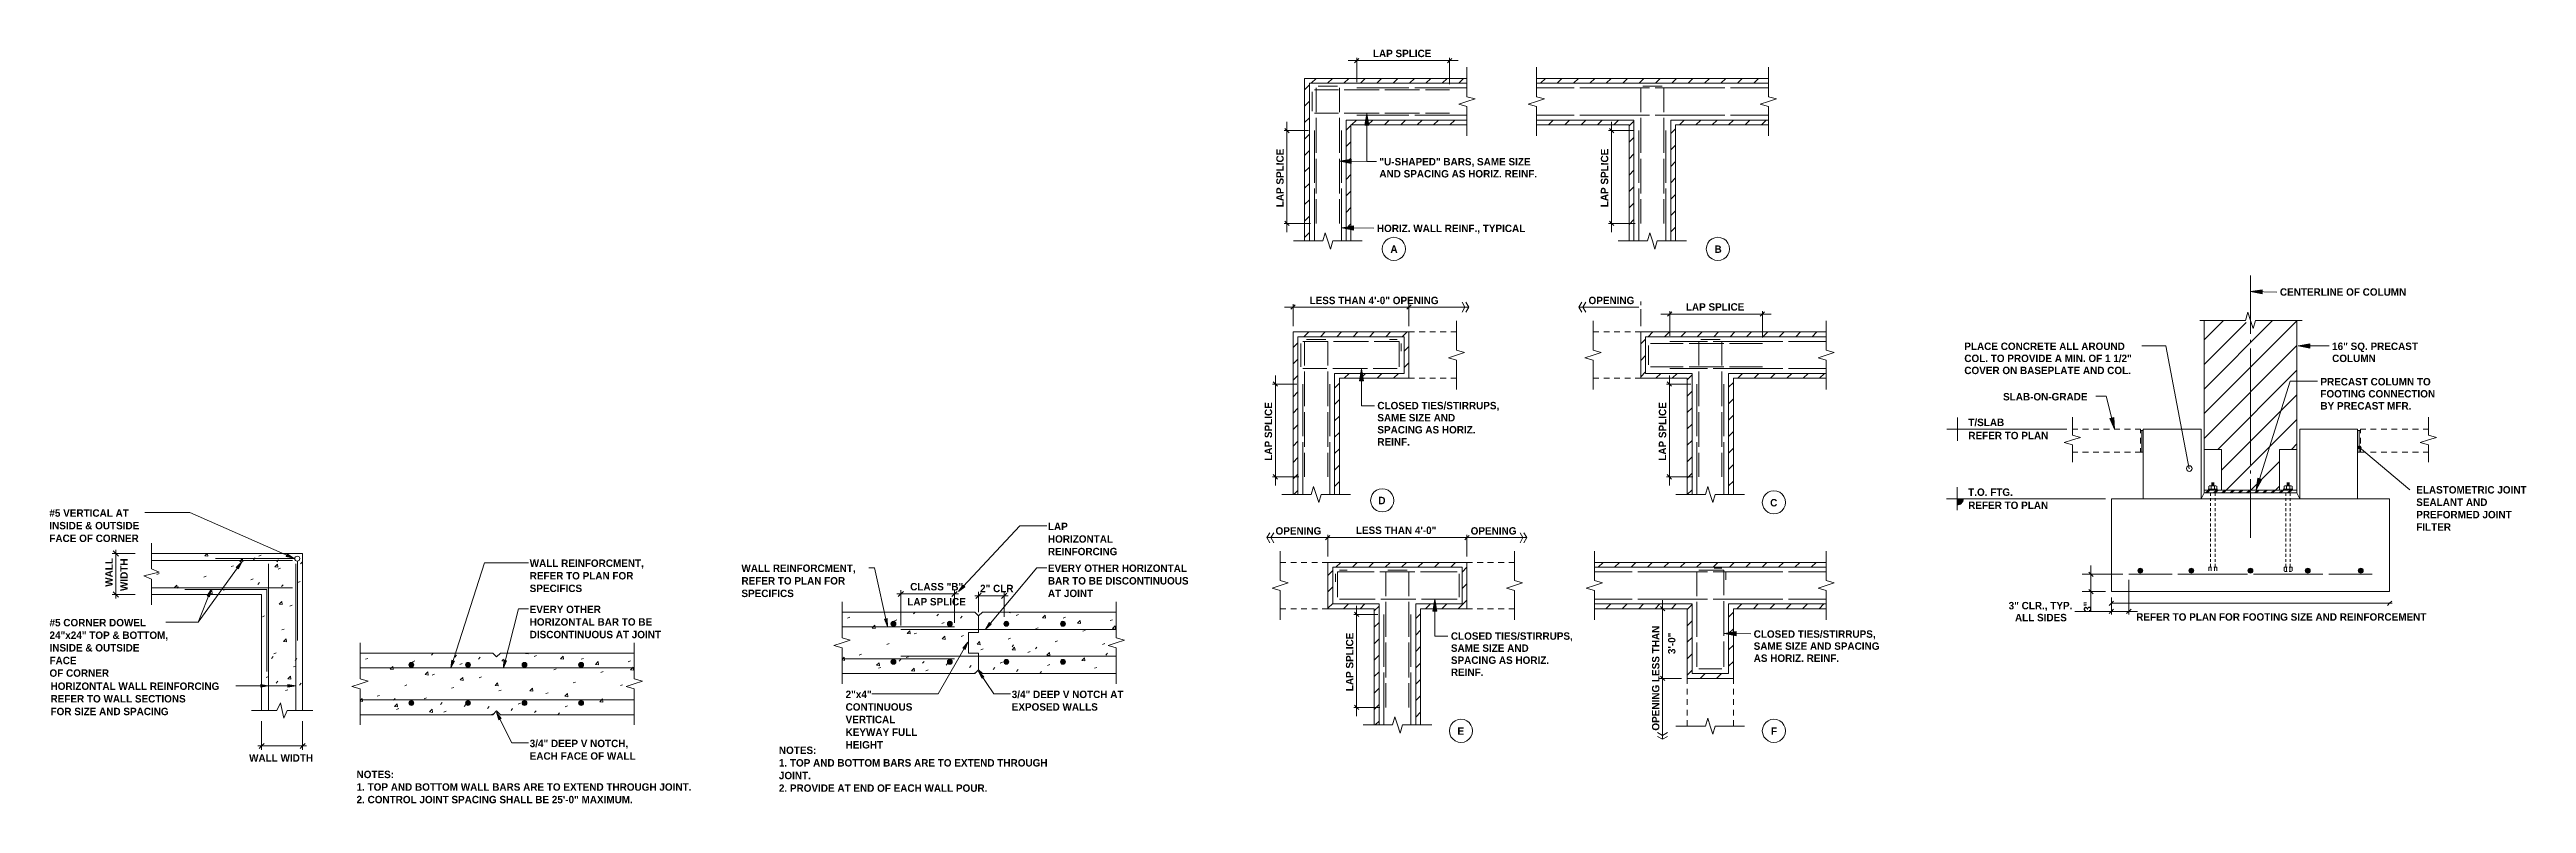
# Model space of a CAD drawing. Header units: inches. Extents: x -16566 to 235, y -92 to 81.
# Drawn here: x 1.98 to 33.25, y 0.94 to 10.44 of the extents above; entities that cross this region are included whole.
import ezdxf

# ---------------------------------------------------------------- set-up
doc = ezdxf.new("R2010")
doc.units = ezdxf.units.IN
doc.header["$MEASUREMENT"] = 0
for name, color, linetype, lineweight in [('A-DETL', 90, 'Continuous', 9), ('A-DETL-GENF', 92, 'Continuous', 9), ('A-DETL-THIN', 151, 'Continuous', 9), ('G-ANNO-TEXT', 231, 'Continuous', 9)]:
    doc.layers.add(name, color=color, linetype=linetype, lineweight=lineweight)
doc.styles.add('Century Gothic_B', font='', dxfattribs={"height": 0.09375})
doc.styles.get('Century Gothic_B').set_extended_font_data('Century Gothic', bold=True)

msp = doc.modelspace()

# ---------------------------------------------------------------- texts
at = {"layer": 'G-ANNO-TEXT', "color": 147, "lineweight": 20, "char_height": 0.09375, "attachment_point": 1, "style": 'Century Gothic_B'}
for s, insert, width in [('LAP SPLICE', (18.68783, 10.44349), 0.8269375), ('"U-SHAPED" BARS, SAME SIZE', (18.76975, 9.07805), 2.1935937), ('AND SPACING AS HORIZ. REINF.', (18.76969, 8.92591), 2.4334687), ('HORIZ. WALL REINF., TYPICAL', (18.73854, 8.23736), 2.1746562), ('\\fCentury Gothic|b1|i0|c0|p34|;A', (18.90944, 7.97494), 0.1199375), ('\\fCentury Gothic|b1|i0|c0|p34|;B', (23.00172, 7.97494), 0.0946875), ('LESS THAN 4\'-0" OPENING', (17.8881, 7.32841), 1.9474063), ('OPENING', (21.41081, 7.32841), 0.73225), ('LAP SPLICE', (22.63966, 7.24652), 0.8269375), ('CENTERLINE OF COLUMN', (30.14057, 7.43475), 1.8969062), ('COL. TO PROVIDE A MIN. OF 1 1/2"', (26.15558, 6.59796), 2.6544063), ('PLACE CONCRETE ALL AROUND', (26.15558, 6.7501), 2.411375), ('COLUMN', (30.79986, 6.59796), 0.7006875), ('16" SQ. PRECAST', (30.79986, 6.75013), 1.2625), ('COVER ON BASEPLATE AND COL.', (26.15558, 6.44582), 2.5344687), ('PRECAST COLUMN TO', (30.65162, 6.30342), 1.6601875), ('CLOSED TIES/STIRRUPS,', (18.7444, 6.00202), 1.7233125), ('SLAB-ON-GRADE', (26.64517, 6.11422), 1.3066875), ('FOOTING CONNECTION', (30.65162, 6.15128), 1.8369375), ('BY PRECAST MFR.', (30.65162, 5.99914), 1.313), ('SAME SIZE AND', (18.7444, 5.84988), 1.174125), ('SPACING AS HORIZ.', (18.7444, 5.69774), 1.527625), ('T/SLAB', (26.2063, 5.79046), 0.5081562), ('REINF.', (18.7444, 5.5456), 0.4639687), ('REFER TO PLAN', (26.2063, 5.62466), 1.1267813), ('\\fCentury Gothic|b1|i0|c0|p34|;D', (18.7573, 4.80528), 0.113625), ('\\fCentury Gothic|b1|i0|c0|p34|;C', (23.70392, 4.77714), 0.12625), ('T.O. FTG.', (26.20435, 4.91076), 0.6565), ('REFER TO PLAN', (26.20435, 4.74496), 1.1267813), ('SEALANT AND ', (31.86186, 4.78371), 1.1078438), ('ELASTOMETRIC JOINT ', (31.86186, 4.93996), 1.653875), ('#5 VERTICAL AT', (1.97648, 4.64703), 1.1835938), ('INSIDE & OUTSIDE', (1.97648, 4.48848), 1.325625), ('LAP', (14.58454, 4.47846), 0.2809063), ('OPENING', (17.45898, 4.42207), 0.73225), ('LESS THAN 4\'-0"', (18.47327, 4.42991), 1.1709687), ('OPENING', (19.92253, 4.42207), 0.73225), ('PREFORMED JOINT ', (31.86186, 4.62746), 1.451875), ('FILTER', (31.86186, 4.47121), 0.4355625), ('FACE OF CORNER', (1.97648, 4.3282), 1.3635), ('HORIZONTAL', (14.58454, 4.31991), 0.9784375), ('REINFORCING', (14.58454, 4.16136), 1.0762813), ('WALL REINFORCMENT,', (8.04139, 4.01469), 1.6854375), ('REFER TO PLAN FOR', (8.04139, 3.85612), 1.477125), ('WALL REINFORCMENT,', (10.71472, 3.95117), 1.6854375), ('REFER TO PLAN FOR', (10.71472, 3.79256), 1.477125), ('EVERY OTHER HORIZONTAL', (14.58454, 3.95111), 2.0389375), ('BAR TO BE DISCONTINUOUS', (14.58454, 3.7925), 2.108375), ('SPECIFICS', (8.04139, 3.6975), 0.7638125), ('SPECIFICS', (10.71472, 3.63394), 0.7638125), ('LAP SPLICE', (12.80945, 3.5288), 0.8269375), ('CLASS "B"', (12.84563, 3.71837), 0.7385625), ('2" CLR', (13.72801, 3.69604), 0.4829062), ('AT JOINT', (14.58454, 3.63401), 0.6722812), ('3" CLR., TYP.', (26.71539, 3.47944), 0.9184687), ('#5 CORNER DOWEL', (1.97817, 3.26489), 1.4834375), ('EVERY OTHER', (8.04139, 3.43216), 1.0163125), ('HORIZONTAL BAR TO BE', (8.04139, 3.27361), 1.8022187), ('ALL SIDES', (26.79537, 3.32885), 0.7164687), ('REFER TO PLAN FOR FOOTING SIZE AND REINFORCEMENT', (28.32616, 3.33662), 4.2956563), ('24"x24" TOP & BOTTOM,', (1.97817, 3.10634), 1.7959063), ('INSIDE & OUTSIDE', (1.97817, 2.94777), 1.325625), ('DISCONTINUOUS AT JOINT', (8.04139, 3.11499), 2.0010625), ('SAME SIZE AND', (19.67286, 2.94355), 1.174125), ('CLOSED TIES/STIRRUPS,', (19.67286, 3.09568), 1.7233125), ('AS HORIZ. REINF.', (23.49596, 2.81676), 1.2688125), ('SAME SIZE AND SPACING', (23.49596, 2.96891), 1.9410938), ('CLOSED TIES/STIRRUPS,', (23.49596, 3.12104), 1.7233125), ('OF CORNER', (1.97817, 2.62894), 0.9121562), ('FACE', (1.97817, 2.7875), 0.4071562), ('SPACING AS HORIZ.', (19.67286, 2.79141), 1.527625), ('REINF.', (19.67286, 2.63926), 0.4639687), ('HORIZONTAL WALL REINFORCING', (1.99145, 2.4635), 2.5470938), ('REFER TO WALL SECTIONS', (1.99145, 2.30488), 1.9221563), ('2"x4"', (12.03022, 2.36042), 0.3882187), ('CONTINUOUS', (12.03022, 2.20181), 1.0415625), ('3/4" DEEP V NOTCH AT', (14.12784, 2.36043), 1.7233125), ('EXPOSED WALLS', (14.12784, 2.20181), 1.2404062), ('FOR SIZE AND SPACING', (1.99145, 2.1446), 1.8116875), ('VERTICAL', (12.03022, 2.04332), 0.719625), ('KEYWAY FULL', (12.03022, 1.88305), 1.0163125), ('\\fCentury Gothic|b1|i0|c0|p34|;E', (19.75598, 1.897), 0.0852187), ('\\fCentury Gothic|b1|i0|c0|p34|;F', (23.71367, 1.897), 0.07575), ('3/4" DEEP V NOTCH,', (8.04139, 1.74154), 1.5370937), ('EACH FACE OF WALL', (8.04139, 1.58297), 1.5970625), ('NOTES:', (11.18774, 1.65549), 0.5365625), ('HEIGHT', (12.03022, 1.7245), 0.5523437), ('WALL WIDTH', (4.49873, 1.55833), 0.9279375), ('NOTES:', (5.85508, 1.3506), 0.5365625), ('JOINT.', (11.18774, 1.33673), 0.4860625), ('1. TOP AND BOTTOM BARS ARE TO EXTEND THROUGH', (11.18774, 1.49694), 4.01475), ('2. CONTROL JOINT SPACING SHALL BE 25\'-0" MAXIMUM.', (5.85508, 1.0335), 4.2830312), ('1. TOP AND BOTTOM WALL BARS ARE TO EXTEND THROUGH JOINT.', (5.85508, 1.19205), 4.9931875), ('2. PROVIDE AT END OF EACH WALL POUR.', (11.18774, 1.17818), 3.15625)]:
    msp.add_mtext(s, dxfattribs=dict(at, insert=insert, width=width))
for s, insert, width, rotation in [('LAP SPLICE', (17.46715, 8.45688), 0.8269375, 89.902731), ('LAP SPLICE', (21.56528, 8.45688), 0.8269375, 89.902731), ('LAP SPLICE', (17.32086, 5.25992), 0.8269375, 89.902731), ('LAP SPLICE', (22.29674, 5.25992), 0.8269375, 89.902731), ('WALL', (2.68244, 3.67039), 0.404, 90), ('WIDTH', (2.87201, 3.61688), 0.47975, 90), ('3"', (27.66456, 3.35507), 0.1483437, 90), ('OPENING LESS THAN', (22.21143, 1.85603), 1.5623437, 89.951365), ('LAP SPLICE', (18.34685, 2.35358), 0.8269375, 89.902731), ('3\'-0"', (22.41426, 2.82172), 0.340875, 89.902731)]:
    msp.add_mtext(s, dxfattribs=dict(at, insert=insert, width=width, rotation=rotation))

# ---------------------------------------------------------------- hatches: boundary and pattern name
at = {"layer": 'A-DETL-GENF'}
for points in [[(18.58445, 9.49043), (18.63518, 9.49043), (18.60983, 9.63671)], [(18.41282, 9.00871), (18.41477, 9.06155), (18.26845, 9.03589)], [(18.44211, 8.16817), (18.44402, 8.22063), (18.29774, 8.19536)], [(29.91432, 7.36545), (29.91432, 7.41615), (29.76804, 7.39275)], [(30.51901, 6.6808), (30.51901, 6.73346), (30.37269, 6.70811)], [(18.51808, 6.26821), (18.57081, 6.26821), (18.54347, 6.41449)], [(28.0535, 5.65673), (28.04178, 5.805), (27.99303, 5.79328)], [(29.84214, 4.89408), (29.91041, 5.02478), (29.86166, 5.04036)], [(26.06589, 4.70097), (26.10682, 4.71269), (26.13803, 4.74581), (26.14584, 4.78095), (26.06589, 4.78095)], [(5.06022, 4.03053), (4.97923, 4.08413), (4.9653, 4.05308)], [(4.36381, 3.89631), (4.40694, 3.98416), (4.33642, 3.91524)], [(28.37747, 3.84266), (28.3855, 3.84372), (28.39298, 3.84682), (28.39941, 3.85175), (28.40434, 3.85818), (28.40744, 3.86566), (28.4085, 3.87369), (28.40744, 3.88172), (28.40434, 3.88921), (28.39941, 3.89563), (28.39298, 3.90056), (28.3855, 3.90366), (28.37747, 3.90472), (28.36944, 3.90366), (28.36196, 3.90056), (28.35553, 3.89563), (28.3506, 3.88921), (28.3475, 3.88172), (28.34644, 3.87369), (28.3475, 3.86566), (28.3506, 3.85818), (28.35553, 3.85175), (28.36196, 3.84682), (28.36944, 3.84372)], [(29.02243, 3.84266), (29.03046, 3.84372), (29.03794, 3.84682), (29.04437, 3.85175), (29.0493, 3.85818), (29.0524, 3.86566), (29.05345, 3.87369), (29.0524, 3.88172), (29.0493, 3.88921), (29.04437, 3.89563), (29.03794, 3.90056), (29.03046, 3.90366), (29.02243, 3.90472), (29.01439, 3.90366), (29.00691, 3.90056), (29.00048, 3.89563), (28.99555, 3.88921), (28.99245, 3.88172), (28.9914, 3.87369), (28.99245, 3.86566), (28.99555, 3.85818), (29.00048, 3.85175), (29.00691, 3.84682), (29.01439, 3.84372)], [(29.76797, 3.84266), (29.776, 3.84372), (29.78349, 3.84682), (29.78991, 3.85175), (29.79484, 3.85818), (29.79794, 3.86566), (29.799, 3.87369), (29.79794, 3.88172), (29.79484, 3.88921), (29.78991, 3.89563), (29.78349, 3.90056), (29.776, 3.90366), (29.76797, 3.90472), (29.75994, 3.90366), (29.75246, 3.90056), (29.74603, 3.89563), (29.7411, 3.88921), (29.738, 3.88172), (29.73694, 3.87369), (29.738, 3.86566), (29.7411, 3.85818), (29.74603, 3.85175), (29.75246, 3.84682), (29.75994, 3.84372)], [(30.49227, 3.84266), (30.5003, 3.84372), (30.50779, 3.84682), (30.51421, 3.85175), (30.51914, 3.85818), (30.52224, 3.86566), (30.5233, 3.87369), (30.52224, 3.88172), (30.51914, 3.88921), (30.51421, 3.89563), (30.50779, 3.90056), (30.5003, 3.90366), (30.49227, 3.90472), (30.48424, 3.90366), (30.47676, 3.90056), (30.47033, 3.89563), (30.4654, 3.88921), (30.4623, 3.88172), (30.46124, 3.87369), (30.4623, 3.86566), (30.4654, 3.85818), (30.47033, 3.85175), (30.47676, 3.84682), (30.48424, 3.84372)], [(31.16109, 3.84266), (31.16912, 3.84372), (31.17661, 3.84682), (31.18303, 3.85175), (31.18797, 3.85818), (31.19107, 3.86566), (31.19212, 3.87369), (31.19107, 3.88172), (31.18797, 3.88921), (31.18303, 3.89563), (31.17661, 3.90056), (31.16912, 3.90366), (31.16109, 3.90472), (31.15306, 3.90366), (31.14558, 3.90056), (31.13915, 3.89563), (31.13422, 3.88921), (31.13112, 3.88172), (31.13006, 3.87369), (31.13112, 3.86566), (31.13422, 3.85818), (31.13915, 3.85175), (31.14558, 3.84682), (31.15306, 3.84372)], [(4.00029, 3.54284), (4.02082, 3.63755), (3.96923, 3.55497)], [(13.45571, 3.60878), (13.53507, 3.66762), (13.50933, 3.69212)], [(19.44466, 3.36187), (19.49732, 3.36187), (19.47197, 3.50819)], [(12.55961, 3.17092), (12.55435, 3.26924), (12.5217, 3.26243)], [(12.63383, 3.17312), (12.64186, 3.17417), (12.64934, 3.17727), (12.65577, 3.18221), (12.6607, 3.18863), (12.6638, 3.19612), (12.66486, 3.20415), (12.6638, 3.21218), (12.6607, 3.21966), (12.65577, 3.22609), (12.64934, 3.23102), (12.64186, 3.23412), (12.63383, 3.23518), (12.6258, 3.23412), (12.61831, 3.23102), (12.61189, 3.22609), (12.60696, 3.21966), (12.60386, 3.21218), (12.6028, 3.20415), (12.60386, 3.19612), (12.60696, 3.18863), (12.61189, 3.18221), (12.61831, 3.17727), (12.6258, 3.17417)], [(13.34653, 3.17312), (13.35456, 3.17417), (13.36205, 3.17727), (13.36847, 3.18221), (13.3734, 3.18863), (13.3765, 3.19612), (13.37756, 3.20415), (13.3765, 3.21218), (13.3734, 3.21966), (13.36847, 3.22609), (13.36205, 3.23102), (13.35456, 3.23412), (13.34653, 3.23518), (13.3385, 3.23412), (13.33102, 3.23102), (13.32459, 3.22609), (13.31966, 3.21966), (13.31656, 3.21218), (13.3155, 3.20415), (13.31656, 3.19612), (13.31966, 3.18863), (13.32459, 3.18221), (13.33102, 3.17727), (13.3385, 3.17417)], [(13.79524, 3.13646), (13.86937, 3.19852), (13.84358, 3.2209)], [(14.05985, 3.17312), (14.06788, 3.17417), (14.07536, 3.17727), (14.08179, 3.18221), (14.08672, 3.18863), (14.08982, 3.19612), (14.09088, 3.20415), (14.08982, 3.21218), (14.08672, 3.21966), (14.08179, 3.22609), (14.07536, 3.23102), (14.06788, 3.23412), (14.05985, 3.23518), (14.05182, 3.23412), (14.04433, 3.23102), (14.03791, 3.22609), (14.03298, 3.21966), (14.02988, 3.21218), (14.02882, 3.20415), (14.02988, 3.19612), (14.03298, 3.18863), (14.03791, 3.18221), (14.04433, 3.17727), (14.05182, 3.17417)], [(14.77432, 3.17312), (14.78235, 3.17417), (14.78984, 3.17727), (14.79626, 3.18221), (14.8012, 3.18863), (14.8043, 3.19612), (14.80535, 3.20415), (14.8043, 3.21218), (14.8012, 3.21966), (14.79626, 3.22609), (14.78984, 3.23102), (14.78235, 3.23412), (14.77432, 3.23518), (14.76629, 3.23412), (14.75881, 3.23102), (14.75238, 3.22609), (14.74745, 3.21966), (14.74435, 3.21218), (14.74329, 3.20415), (14.74435, 3.19612), (14.74745, 3.18863), (14.75238, 3.18221), (14.75881, 3.17727), (14.76629, 3.17417)], [(13.5401, 2.87791), (13.57456, 2.97102), (13.5109, 2.89525), (13.52085, 2.88934)], [(23.2736, 3.05174), (23.2736, 3.10439), (23.12732, 3.08099)], [(6.54762, 2.65494), (6.55565, 2.656), (6.56313, 2.6591), (6.56956, 2.66403), (6.57449, 2.67046), (6.57759, 2.67794), (6.57865, 2.68597), (6.57759, 2.694), (6.57449, 2.70149), (6.56956, 2.70791), (6.56313, 2.71285), (6.55565, 2.71595), (6.54762, 2.717), (6.53959, 2.71595), (6.5321, 2.71285), (6.52568, 2.70791), (6.52075, 2.70149), (6.51765, 2.694), (6.51659, 2.68597), (6.51765, 2.67794), (6.52075, 2.67046), (6.52568, 2.66403), (6.5321, 2.6591), (6.53959, 2.656)], [(7.04521, 2.64679), (7.09082, 2.73365), (7.05873, 2.74458)], [(7.26178, 2.65494), (7.26981, 2.656), (7.2773, 2.6591), (7.28372, 2.66403), (7.28865, 2.67046), (7.29175, 2.67794), (7.29281, 2.68597), (7.29175, 2.694), (7.28865, 2.70149), (7.28372, 2.70791), (7.2773, 2.71285), (7.26981, 2.71595), (7.26178, 2.717), (7.25375, 2.71595), (7.24627, 2.71285), (7.23984, 2.70791), (7.23491, 2.70149), (7.23181, 2.694), (7.23075, 2.68597), (7.23181, 2.67794), (7.23491, 2.67046), (7.23984, 2.66403), (7.24627, 2.6591), (7.25375, 2.656)], [(7.70875, 2.64859), (7.74842, 2.73825), (7.71561, 2.74692)], [(7.97624, 2.65494), (7.98427, 2.656), (7.99176, 2.6591), (7.99818, 2.66403), (8.00311, 2.67046), (8.00621, 2.67794), (8.00727, 2.68597), (8.00621, 2.694), (8.00311, 2.70149), (7.99818, 2.70791), (7.99176, 2.71285), (7.98427, 2.71595), (7.97624, 2.717), (7.96821, 2.71595), (7.96073, 2.71285), (7.9543, 2.70791), (7.94937, 2.70149), (7.94627, 2.694), (7.94521, 2.68597), (7.94627, 2.67794), (7.94937, 2.67046), (7.9543, 2.66403), (7.96073, 2.6591), (7.96821, 2.656)], [(8.69065, 2.65494), (8.69868, 2.656), (8.70616, 2.6591), (8.71259, 2.66403), (8.71752, 2.67046), (8.72062, 2.67794), (8.72168, 2.68597), (8.72062, 2.694), (8.71752, 2.70149), (8.71259, 2.70791), (8.70616, 2.71285), (8.69868, 2.71595), (8.69065, 2.717), (8.68262, 2.71595), (8.67513, 2.71285), (8.66871, 2.70791), (8.66378, 2.70149), (8.66068, 2.694), (8.65962, 2.68597), (8.66068, 2.67794), (8.66378, 2.67046), (8.66871, 2.66403), (8.67513, 2.6591), (8.68262, 2.656)], [(12.63383, 2.69315), (12.64186, 2.69421), (12.64934, 2.69731), (12.65577, 2.70224), (12.6607, 2.70867), (12.6638, 2.71615), (12.66486, 2.72418), (12.6638, 2.73221), (12.6607, 2.7397), (12.65577, 2.74612), (12.64934, 2.75105), (12.64186, 2.75415), (12.63383, 2.75521), (12.6258, 2.75415), (12.61831, 2.75105), (12.61189, 2.74612), (12.60696, 2.7397), (12.60386, 2.73221), (12.6028, 2.72418), (12.60386, 2.71615), (12.60696, 2.70867), (12.61189, 2.70224), (12.61831, 2.69731), (12.6258, 2.69421)], [(13.34653, 2.69315), (13.35456, 2.69421), (13.36205, 2.69731), (13.36847, 2.70224), (13.3734, 2.70867), (13.3765, 2.71615), (13.37756, 2.72418), (13.3765, 2.73221), (13.3734, 2.7397), (13.36847, 2.74612), (13.36205, 2.75105), (13.35456, 2.75415), (13.34653, 2.75521), (13.3385, 2.75415), (13.33102, 2.75105), (13.32459, 2.74612), (13.31966, 2.7397), (13.31656, 2.73221), (13.3155, 2.72418), (13.31656, 2.71615), (13.31966, 2.70867), (13.32459, 2.70224), (13.33102, 2.69731), (13.3385, 2.69421)], [(13.74866, 2.51604), (13.77631, 2.53497), (13.70739, 2.6057)], [(14.05985, 2.69315), (14.06788, 2.69421), (14.07536, 2.69731), (14.08179, 2.70224), (14.08672, 2.70867), (14.08982, 2.71615), (14.09088, 2.72418), (14.08982, 2.73221), (14.08672, 2.7397), (14.08179, 2.74612), (14.07536, 2.75105), (14.06788, 2.75415), (14.05985, 2.75521), (14.05182, 2.75415), (14.04433, 2.75105), (14.03791, 2.74612), (14.03298, 2.7397), (14.02988, 2.73221), (14.02882, 2.72418), (14.02988, 2.71615), (14.03298, 2.70867), (14.03791, 2.70224), (14.04433, 2.69731), (14.05182, 2.69421)], [(14.77432, 2.69315), (14.78235, 2.69421), (14.78984, 2.69731), (14.79626, 2.70224), (14.8012, 2.70867), (14.8043, 2.71615), (14.80535, 2.72418), (14.8043, 2.73221), (14.8012, 2.7397), (14.79626, 2.74612), (14.78984, 2.75105), (14.78235, 2.75415), (14.77432, 2.75521), (14.76629, 2.75415), (14.75881, 2.75105), (14.75238, 2.74612), (14.74745, 2.7397), (14.74435, 2.73221), (14.74329, 2.72418), (14.74435, 2.71615), (14.74745, 2.70867), (14.75238, 2.70224), (14.75881, 2.69731), (14.76629, 2.69421)], [(4.6449, 2.40538), (4.74121, 2.42271), (4.6449, 2.43984)], [(4.98949, 2.40538), (5.08782, 2.42271), (4.98949, 2.43984)], [(6.54762, 2.17359), (6.55565, 2.17465), (6.56313, 2.17775), (6.56956, 2.18268), (6.57449, 2.1891), (6.57759, 2.19659), (6.57865, 2.20462), (6.57759, 2.21265), (6.57449, 2.22013), (6.56956, 2.22656), (6.56313, 2.23149), (6.55565, 2.23459), (6.54762, 2.23565), (6.53959, 2.23459), (6.5321, 2.23149), (6.52568, 2.22656), (6.52075, 2.22013), (6.51765, 2.21265), (6.51659, 2.20462), (6.51765, 2.19659), (6.52075, 2.1891), (6.52568, 2.18268), (6.5321, 2.17775), (6.53959, 2.17465)], [(7.26178, 2.17359), (7.26981, 2.17465), (7.2773, 2.17775), (7.28372, 2.18268), (7.28865, 2.1891), (7.29175, 2.19659), (7.29281, 2.20462), (7.29175, 2.21265), (7.28865, 2.22013), (7.28372, 2.22656), (7.2773, 2.23149), (7.26981, 2.23459), (7.26178, 2.23565), (7.25375, 2.23459), (7.24627, 2.23149), (7.23984, 2.22656), (7.23491, 2.22013), (7.23181, 2.21265), (7.23075, 2.20462), (7.23181, 2.19659), (7.23491, 2.1891), (7.23984, 2.18268), (7.24627, 2.17775), (7.25375, 2.17465)], [(7.97624, 2.17359), (7.98427, 2.17465), (7.99176, 2.17775), (7.99818, 2.18268), (8.00311, 2.1891), (8.00621, 2.19659), (8.00727, 2.20462), (8.00621, 2.21265), (8.00311, 2.22013), (7.99818, 2.22656), (7.99176, 2.23149), (7.98427, 2.23459), (7.97624, 2.23565), (7.96821, 2.23459), (7.96073, 2.23149), (7.9543, 2.22656), (7.94937, 2.22013), (7.94627, 2.21265), (7.94521, 2.20462), (7.94627, 2.19659), (7.94937, 2.1891), (7.9543, 2.18268), (7.96073, 2.17775), (7.96821, 2.17465)], [(8.69065, 2.17359), (8.69868, 2.17465), (8.70616, 2.17775), (8.71259, 2.18268), (8.71752, 2.1891), (8.72062, 2.19659), (8.72168, 2.20462), (8.72062, 2.21265), (8.71752, 2.22013), (8.71259, 2.22656), (8.70616, 2.23149), (8.69868, 2.23459), (8.69065, 2.23565), (8.68262, 2.23459), (8.67513, 2.23149), (8.66871, 2.22656), (8.66378, 2.22013), (8.66068, 2.21265), (8.65962, 2.20462), (8.66068, 2.19659), (8.66378, 2.1891), (8.66871, 2.18268), (8.67513, 2.17775), (8.68262, 2.17465)], [(7.6501, 1.99191), (7.6795, 2.00739), (7.6209, 2.08678)]]:
    msp.add_hatch(color=7, dxfattribs=at).paths.add_polyline_path(points, flags=0)
at = {"layer": 'G-ANNO-TEXT', "lineweight": 20}
h = msp.add_hatch(color=147, dxfattribs=at)
edge = h.paths.add_edge_path(flags=0)
edge.add_arc((31.14539, 5.42829), 0.01953, 0, 360)

# ---------------------------------------------------------------- linework, layer by layer
at = {"layer": 'A-DETL'}
for p, q in [((18.48496, 10.3057), (18.48496, 10.34093)), ((18.5123, 10.33327), (18.48496, 10.3057)), ((19.65531, 10.3057), (19.65531, 10.34093)), ((19.68262, 10.33327), (19.65531, 10.3057)), ((17.8257, 10.08168), (19.87573, 10.08168)), ((19.87573, 10.08168), (17.8257, 10.08168)), ((17.8257, 10.08168), (17.8257, 8.03174)), ((17.8257, 8.03174), (17.8257, 10.08168)), ((19.87573, 10.02118), (17.88613, 10.02118)), ((17.88613, 10.02118), (17.88613, 8.03174)), ((17.88613, 8.03174), (17.88613, 10.02118)), ((17.88613, 10.02118), (19.87573, 10.02118)), ((17.90957, 10.02118), (17.97003, 10.08168)), ((18.11631, 10.02118), (18.17678, 10.08168)), ((18.32309, 10.02118), (18.38356, 10.08168)), ((18.37575, 10.3057), (19.76457, 10.3057)), ((18.48496, 10.3057), (18.45766, 10.27851)), ((18.48496, 10.03267), (18.48496, 10.3057)), ((18.52984, 10.02118), (18.5903, 10.08168)), ((18.73658, 10.02118), (18.79705, 10.08168)), ((18.94337, 10.02118), (19.00383, 10.08168)), ((19.15011, 10.02118), (19.21253, 10.08168)), ((19.3569, 10.02118), (19.41931, 10.08168)), ((19.56364, 10.02118), (19.62606, 10.08168)), ((19.65531, 10.3057), (19.62801, 10.27851)), ((19.65531, 10.00931), (19.65531, 10.3057)), ((19.77234, 10.02118), (19.8328, 10.08168)), ((19.87573, 9.95111), (19.87573, 10.22215)), ((20.75349, 9.95111), (20.75349, 10.22215)), ((20.75349, 10.08168), (23.68127, 10.08168)), ((23.68127, 10.08168), (20.75349, 10.08168)), ((23.68127, 10.02118), (20.75349, 10.02118)), ((20.75349, 10.02118), (23.68127, 10.02118)), ((20.80614, 10.02118), (20.86661, 10.08168)), ((21.01292, 10.02118), (21.0753, 10.08168)), ((21.21967, 10.02118), (21.28209, 10.08168)), ((21.42641, 10.02118), (21.48883, 10.08168)), ((21.63511, 10.02118), (21.69562, 10.08168)), ((21.8419, 10.02118), (21.90236, 10.08168)), ((22.04864, 10.02118), (22.10911, 10.08168)), ((22.25539, 10.02118), (22.31589, 10.08168)), ((22.46217, 10.02118), (22.52263, 10.08168)), ((22.66891, 10.02118), (22.72942, 10.08168)), ((22.8757, 10.02118), (22.93811, 10.08168)), ((23.08244, 10.02118), (23.14486, 10.08168)), ((23.29118, 10.02118), (23.3516, 10.08168)), ((23.49792, 10.02118), (23.55839, 10.08168)), ((23.68127, 9.95111), (23.68127, 10.22215)), ((17.8257, 9.93923), (17.88613, 9.99973)), ((17.8257, 9.73245), (17.88613, 9.79295)), ((17.9232, 9.91204), (17.9232, 9.66811)), ((18.25286, 9.9354), (17.94859, 9.9354)), ((17.97198, 9.65433), (17.97198, 9.96067)), ((17.99733, 9.98403), (18.24115, 9.98403)), ((18.26458, 9.96067), (18.26458, 9.65433)), ((18.76588, 9.9354), (18.327, 9.9354)), ((18.48496, 9.96067), (19.1423, 9.96067)), ((19.2769, 9.9354), (18.83802, 9.9354)), ((19.21644, 9.96067), (19.87573, 9.96067)), ((19.65531, 9.9354), (19.35104, 9.9354)), ((19.77235, 9.75643), (19.87573, 9.78908)), ((19.87573, 9.72703), (19.77235, 9.75643)), ((19.87573, 9.85114), (19.87573, 9.95111)), ((19.97725, 9.82194), (19.87573, 9.85114)), ((19.87573, 9.78908), (19.97725, 9.82194)), ((19.87573, 9.62705), (19.87573, 9.72703)), ((20.65011, 9.75643), (20.75349, 9.78908)), ((20.75349, 9.72703), (20.65011, 9.75643)), ((21.22943, 9.96067), (20.75349, 9.96067)), ((20.75349, 9.85114), (20.75349, 9.95111)), ((20.85501, 9.82194), (20.75349, 9.85114)), ((20.75349, 9.78908), (20.85501, 9.82194)), ((20.75349, 9.62705), (20.75349, 9.72703)), ((22.17933, 9.96067), (21.30158, 9.96067)), ((22.07008, 9.96067), (22.07008, 9.65433)), ((22.33929, 9.98403), (22.09547, 9.98403)), ((23.13123, 9.96067), (22.25347, 9.96067)), ((22.36268, 9.65433), (22.36268, 9.96067)), ((23.68127, 9.96067), (23.20532, 9.96067)), ((23.57789, 9.75643), (23.68127, 9.78908)), ((23.68127, 9.72703), (23.57789, 9.75643)), ((23.68127, 9.85114), (23.68127, 9.95111)), ((23.78279, 9.82194), (23.68127, 9.85114)), ((23.68127, 9.78908), (23.78279, 9.82194)), ((23.68127, 9.62705), (23.68127, 9.72703)), ((17.60333, 9.42419), (17.56627, 9.42419)), ((17.57603, 9.45137), (17.60333, 9.42419)), ((17.60333, 8.1429), (17.60333, 9.53332)), ((17.60333, 9.42419), (17.63064, 9.397)), ((17.87445, 9.42419), (17.60333, 9.42419)), ((17.8257, 9.52375), (17.88613, 9.58617)), ((17.94859, 9.64284), (18.25286, 9.64284)), ((17.94859, 9.42419), (17.94859, 8.76478)), ((17.97198, 9.1435), (17.97198, 9.58234)), ((18.26458, 9.58234), (18.26458, 9.1435)), ((18.28993, 9.42419), (18.28993, 8.76478)), ((18.327, 9.64284), (18.76588, 9.64284)), ((18.3504, 8.03174), (18.3504, 9.55668)), ((18.3504, 9.55668), (19.87573, 9.55668)), ((19.87573, 9.55668), (18.3504, 9.55668)), ((18.3504, 9.55668), (18.3504, 8.03174)), ((18.3504, 9.42802), (18.41086, 9.48852)), ((19.87573, 9.49656), (18.41086, 9.49656)), ((18.41086, 9.49656), (18.41086, 8.03174)), ((18.41086, 8.03174), (18.41086, 9.49656)), ((18.41086, 9.49656), (19.87573, 9.49656)), ((18.41867, 9.49656), (18.48105, 9.55668)), ((18.48496, 9.6191), (19.1423, 9.6191)), ((18.60983, 9.63671), (18.58445, 9.49043)), ((18.58445, 9.49043), (18.63518, 9.49043)), ((18.63518, 9.49043), (18.60983, 9.63671)), ((18.60983, 9.63671), (18.60983, 9.03206)), ((18.62542, 9.49656), (18.68784, 9.55668)), ((18.83412, 9.49656), (18.89458, 9.55668)), ((18.83802, 9.64284), (19.2769, 9.64284)), ((19.0409, 9.49656), (19.10137, 9.55668)), ((19.21644, 9.6191), (19.87573, 9.6191)), ((19.24765, 9.49656), (19.30811, 9.55668)), ((19.35104, 9.64284), (19.65531, 9.64284)), ((19.45439, 9.49656), (19.51486, 9.55668)), ((19.66117, 9.49656), (19.72164, 9.55668)), ((19.87573, 9.35601), (19.87573, 9.62705)), ((20.75349, 9.35601), (20.75349, 9.62705)), ((21.22943, 9.6191), (20.75349, 9.6191)), ((20.75349, 9.55668), (21.98427, 9.55668)), ((21.98427, 9.55668), (20.75349, 9.55668)), ((21.9238, 9.49656), (20.75349, 9.49656)), ((20.75349, 9.49656), (21.9238, 9.49656)), ((20.90367, 9.49656), (20.96414, 9.55668)), ((21.11042, 9.49656), (21.17088, 9.55668)), ((22.17933, 9.6191), (21.30158, 9.6191)), ((21.3172, 9.49656), (21.37767, 9.55668)), ((21.52395, 9.49656), (21.58441, 9.55668)), ((21.70144, 9.42419), (21.66437, 9.42419)), ((21.67413, 9.45137), (21.70144, 9.42419)), ((21.70144, 8.1429), (21.70144, 9.53332)), ((21.70144, 9.42419), (21.72874, 9.397)), ((21.97259, 9.42419), (21.70144, 9.42419)), ((21.73073, 9.49656), (21.79116, 9.55668)), ((21.9238, 9.48278), (21.98427, 9.54328)), ((21.9238, 8.03174), (21.9238, 9.49656)), ((21.9238, 9.49656), (21.9238, 8.03174)), ((21.98427, 9.55668), (21.98427, 8.03174)), ((21.98427, 8.03174), (21.98427, 9.55668)), ((22.04669, 9.42419), (22.04669, 8.76478)), ((22.07008, 9.58234), (22.07008, 9.1435)), ((23.13123, 9.6191), (22.25347, 9.6191)), ((22.36268, 9.1435), (22.36268, 9.58234)), ((22.38807, 9.42419), (22.38807, 8.76478)), ((22.4485, 8.03174), (22.4485, 9.55668)), ((22.4485, 9.55668), (23.68127, 9.55668)), ((23.68127, 9.55668), (22.4485, 9.55668)), ((22.4485, 9.55668), (22.4485, 8.03174)), ((22.4485, 9.38704), (22.50896, 9.44755)), ((23.68127, 9.49656), (22.50896, 9.49656)), ((22.50896, 9.49656), (22.50896, 8.03174)), ((22.50896, 8.03174), (22.50896, 9.49656)), ((22.50896, 9.49656), (23.68127, 9.49656)), ((22.5597, 9.49656), (22.62017, 9.55668)), ((22.76645, 9.49656), (22.82691, 9.55668)), ((22.97323, 9.49656), (23.03369, 9.55668)), ((23.17997, 9.49656), (23.24044, 9.55668)), ((23.68127, 9.6191), (23.20532, 9.6191)), ((23.38672, 9.49656), (23.44722, 9.55668)), ((23.5935, 9.49656), (23.65397, 9.55668)), ((23.68127, 9.35601), (23.68127, 9.62705)), ((17.8257, 9.31697), (17.88613, 9.37938)), ((17.8257, 9.11018), (17.88613, 9.17069)), ((18.3504, 9.22123), (18.41086, 9.28174)), ((18.3504, 9.01445), (18.41086, 9.07495)), ((21.9238, 9.27599), (21.98427, 9.3365)), ((21.9238, 9.06921), (21.98427, 9.12971)), ((22.4485, 9.18026), (22.50896, 9.24076)), ((17.8257, 8.9034), (17.88613, 8.9639)), ((17.8257, 8.69662), (17.88613, 8.75712)), ((17.97198, 8.63037), (17.97198, 9.06921)), ((18.26458, 9.06921), (18.26458, 8.63037)), ((18.41477, 9.06155), (18.26845, 9.03589)), ((18.26845, 9.03589), (18.41282, 9.00871)), ((18.73463, 9.03206), (18.26845, 9.03589)), ((18.3504, 8.80767), (18.41086, 8.86817)), ((18.41282, 9.00871), (18.41477, 9.06155)), ((18.60983, 9.03206), (18.73463, 9.03206)), ((21.9238, 8.86243), (21.98427, 8.92293)), ((22.07008, 9.06921), (22.07008, 8.63037)), ((22.36268, 8.63037), (22.36268, 9.06921)), ((22.4485, 8.97156), (22.50896, 9.03398)), ((22.4485, 8.76478), (22.50896, 8.8272)), ((17.8257, 8.48983), (17.88613, 8.55034)), ((17.94859, 8.69279), (17.94859, 8.03174)), ((17.97198, 8.25203), (17.97198, 8.55799)), ((18.26458, 8.55799), (18.26458, 8.25203)), ((18.28993, 8.69279), (18.28993, 8.03174)), ((18.3504, 8.60127), (18.41086, 8.66139)), ((18.3504, 8.39257), (18.41086, 8.45499)), ((21.9238, 8.65564), (21.98427, 8.71615)), ((21.9238, 8.44886), (21.98427, 8.50936)), ((22.04669, 8.69279), (22.04669, 8.03174)), ((22.07008, 8.55799), (22.07008, 8.25203)), ((22.36268, 8.25203), (22.36268, 8.55799)), ((22.38807, 8.69279), (22.38807, 8.03174)), ((22.4485, 8.55799), (22.50896, 8.6185)), ((17.60333, 8.25203), (17.56627, 8.25203)), ((17.57603, 8.27922), (17.60333, 8.25203)), ((17.60333, 8.25203), (17.63064, 8.22446)), ((17.8998, 8.25203), (17.60333, 8.25203)), ((17.8257, 8.28305), (17.88613, 8.34355)), ((17.8257, 8.07627), (17.88613, 8.13677)), ((18.08542, 8.13326), (18.05623, 8.03174)), ((18.11828, 8.03174), (18.08542, 8.13326)), ((18.44402, 8.22063), (18.29774, 8.19536)), ((18.29774, 8.19536), (18.44207, 8.16817)), ((18.29774, 8.19536), (18.70151, 8.19153)), ((18.3504, 8.18578), (18.41086, 8.2482)), ((18.44207, 8.16817), (18.44402, 8.22063)), ((21.70144, 8.25203), (21.66437, 8.25203)), ((21.67413, 8.27922), (21.70144, 8.25203)), ((21.70144, 8.25203), (21.72874, 8.22446)), ((21.99794, 8.25203), (21.70144, 8.25203)), ((21.9238, 8.24016), (21.98427, 8.30258)), ((22.18352, 8.13326), (22.15433, 8.03174)), ((22.21638, 8.03174), (22.18352, 8.13326)), ((22.4485, 8.35159), (22.50896, 8.41171)), ((22.4485, 8.14481), (22.50896, 8.20493)), ((17.95625, 8.03174), (17.68521, 8.03174)), ((18.05623, 8.03174), (17.95625, 8.03174)), ((18.15094, 7.92836), (18.11828, 8.03174)), ((18.18034, 8.03174), (18.15094, 7.92836)), ((18.28031, 8.03174), (18.18034, 8.03174)), ((18.55135, 8.03174), (18.28031, 8.03174)), ((18.81072, 7.96904), (18.80681, 7.92999)), ((18.80681, 7.92999), (18.81072, 7.89284)), ((18.82631, 8.00427), (18.81072, 7.96904)), ((18.81072, 7.89284), (18.82631, 7.85799)), ((18.84974, 8.03529), (18.82631, 8.00427)), ((18.82631, 7.85799), (18.84974, 7.82659)), ((18.879, 8.05674), (18.84974, 8.03529)), ((18.84974, 7.82659), (18.879, 7.80515)), ((18.91411, 8.07244), (18.879, 8.05674)), ((18.95309, 8.07818), (18.91411, 8.07244)), ((18.99016, 8.07244), (18.95309, 8.07818)), ((19.02528, 8.05674), (18.99016, 8.07244)), ((19.05649, 8.03529), (19.02528, 8.05674)), ((19.02528, 7.80515), (19.05649, 7.82659)), ((19.07988, 8.00427), (19.05649, 8.03529)), ((19.05649, 7.82659), (19.07988, 7.85799)), ((19.09355, 7.96904), (19.07988, 8.00427)), ((19.07988, 7.85799), (19.09355, 7.89284)), ((19.09941, 7.92999), (19.09355, 7.96904)), ((19.09355, 7.89284), (19.09941, 7.92999)), ((22.05435, 8.03174), (21.78331, 8.03174)), ((22.15433, 8.03174), (22.05435, 8.03174)), ((22.24904, 7.92836), (22.21638, 8.03174)), ((22.27844, 8.03174), (22.24904, 7.92836)), ((22.37841, 8.03174), (22.27844, 8.03174)), ((22.64945, 8.03174), (22.37841, 8.03174)), ((22.903, 7.96904), (22.89714, 7.92999)), ((22.89714, 7.92999), (22.903, 7.89284)), ((22.91663, 8.00427), (22.903, 7.96904)), ((22.903, 7.89284), (22.91663, 7.85799)), ((22.94007, 8.03529), (22.91663, 8.00427)), ((22.91663, 7.85799), (22.94007, 7.82659)), ((22.97128, 8.05674), (22.94007, 8.03529)), ((22.94007, 7.82659), (22.97128, 7.80515)), ((23.00635, 8.07244), (22.97128, 8.05674)), ((23.04342, 8.07818), (23.00635, 8.07244)), ((23.08244, 8.07244), (23.04342, 8.07818)), ((23.11756, 8.05674), (23.08244, 8.07244)), ((23.14681, 8.03529), (23.11756, 8.05674)), ((23.11756, 7.80515), (23.14681, 7.82659)), ((23.17021, 8.00427), (23.14681, 8.03529)), ((23.14681, 7.82659), (23.17021, 7.85799)), ((23.18583, 7.96904), (23.17021, 8.00427)), ((23.17021, 7.85799), (23.18583, 7.89284)), ((23.18974, 7.92999), (23.18583, 7.96904)), ((23.18583, 7.89284), (23.18974, 7.92999)), ((18.879, 7.80515), (18.91411, 7.78983)), ((18.91411, 7.78983), (18.95309, 7.78371)), ((18.95309, 7.78371), (18.99016, 7.78983)), ((18.99016, 7.78983), (19.02528, 7.80515)), ((22.97128, 7.80515), (23.00635, 7.78983)), ((23.00635, 7.78983), (23.04342, 7.78371)), ((23.04342, 7.78371), (23.08244, 7.78983)), ((23.08244, 7.78983), (23.11756, 7.80515)), ((29.76804, 6.85829), (29.76804, 7.59754)), ((17.57017, 7.19671), (19.2535, 7.19671)), ((17.67939, 7.19671), (17.65208, 7.16937)), ((17.67939, 7.19671), (17.67939, 7.23374)), ((17.70673, 7.22397), (17.67939, 7.19671)), ((17.67939, 6.95872), (17.67939, 7.19671)), ((19.1423, 7.19671), (19.115, 7.16937)), ((19.1423, 7.23374), (19.1423, 7.19671)), ((19.17156, 7.22397), (19.1423, 7.19671)), ((19.1423, 7.19671), (19.89913, 7.19671)), ((19.1423, 7.19671), (19.1423, 6.95872)), ((19.81331, 7.25909), (19.85038, 7.19671)), ((19.85038, 7.19671), (19.81331, 7.1323)), ((19.86206, 7.25909), (19.89913, 7.19671)), ((19.89913, 7.19671), (19.86206, 7.1323)), ((21.28986, 7.19671), (21.32693, 7.25909)), ((22.04669, 7.19671), (21.28986, 7.19671)), ((21.28986, 7.19671), (21.32693, 7.1323)), ((21.37571, 7.25909), (21.33865, 7.19671)), ((21.33865, 7.19671), (21.37571, 7.1323)), ((22.07008, 7.22007), (22.07008, 7.26885)), ((29.91432, 7.41615), (29.76804, 7.39275)), ((29.76804, 7.39275), (30.10352, 7.38689)), ((29.76804, 7.39275), (29.91432, 7.36545)), ((29.91432, 7.36545), (29.91432, 7.41615)), ((19.1423, 6.88462), (17.67939, 6.88462)), ((17.67939, 6.88462), (17.67939, 4.83487)), ((17.67939, 4.83487), (17.67939, 6.88462)), ((17.67939, 6.88462), (19.1423, 6.88462)), ((17.81594, 6.82412), (17.87836, 6.88462)), ((18.02464, 6.82412), (18.0851, 6.88462)), ((18.23138, 6.82412), (18.29189, 6.88462)), ((18.43817, 6.82412), (18.49863, 6.88462)), ((18.64491, 6.82412), (18.70538, 6.88462)), ((18.85169, 6.82412), (18.91216, 6.88462)), ((19.05844, 6.82412), (19.1189, 6.88462)), ((19.1423, 6.29942), (19.1423, 6.88462)), ((19.1423, 6.88462), (19.1423, 6.29942)), ((19.1423, 6.88462), (19.21448, 6.88462)), ((19.273, 6.88462), (19.34713, 6.88462)), ((19.40564, 6.88462), (19.47974, 6.88462)), ((19.53829, 6.88462), (19.61239, 6.88462)), ((19.6709, 6.88462), (19.74504, 6.88462)), ((19.74504, 6.75405), (19.74504, 7.02509)), ((21.46934, 6.75405), (21.46934, 7.02509)), ((21.54152, 6.88462), (21.46934, 6.88462)), ((21.67413, 6.88462), (21.60195, 6.88462)), ((21.80678, 6.88462), (21.7346, 6.88462)), ((21.93943, 6.88462), (21.86725, 6.88462)), ((22.07008, 6.88462), (21.99989, 6.88462)), ((22.07008, 6.95872), (22.07008, 7.17327)), ((22.07008, 6.29942), (22.07008, 6.88462)), ((22.07008, 6.88462), (24.41275, 6.88462)), ((24.41275, 6.88462), (22.07008, 6.88462)), ((22.07008, 6.88462), (22.07008, 6.29942)), ((22.16375, 6.82412), (22.22421, 6.88462)), ((22.32562, 7.1089), (23.71639, 7.1089)), ((22.37049, 6.82412), (22.43096, 6.88462)), ((22.43682, 7.1089), (22.40952, 7.0816)), ((22.43682, 7.1089), (22.43682, 7.14597)), ((22.46412, 7.13621), (22.43682, 7.1089)), ((22.43682, 6.83583), (22.43682, 7.1089)), ((22.57724, 6.82412), (22.6377, 6.88462)), ((22.78402, 6.82412), (22.84449, 6.88462)), ((22.99077, 6.82412), (23.05123, 6.88462)), ((23.19755, 6.82412), (23.25993, 6.88462)), ((23.4043, 6.82412), (23.46671, 6.88462)), ((23.60714, 7.1089), (23.57983, 7.0816)), ((23.60714, 7.1089), (23.60714, 7.14597)), ((23.63444, 7.13621), (23.60714, 7.1089)), ((23.60714, 6.81244), (23.60714, 7.1089)), ((23.61299, 6.82412), (23.67346, 6.88462)), ((23.81974, 6.82412), (23.88024, 6.88462)), ((24.02652, 6.82412), (24.08699, 6.88462)), ((24.23327, 6.82412), (24.29373, 6.88462)), ((24.41275, 6.75405), (24.41275, 7.02509)), ((29.13098, 7.02984), (29.60601, 7.02984)), ((29.18288, 5.40319), (29.18288, 7.02984)), ((29.18288, 7.02984), (29.18288, 5.40319)), ((29.18288, 6.78416), (29.42853, 7.02984)), ((29.18288, 6.16388), (30.0488, 7.02984)), ((29.18288, 5.85375), (30.3532, 7.0241)), ((29.18288, 6.47402), (29.71343, 7.00457)), ((29.60601, 7.02984), (29.70598, 7.02984)), ((29.70598, 7.02984), (29.73538, 7.13322)), ((29.73538, 7.13322), (29.76804, 7.02984)), ((29.76804, 7.02984), (29.8009, 6.92832)), ((29.8009, 6.92832), (29.8301, 7.02984)), ((29.8301, 7.02984), (29.93007, 7.02984)), ((29.93007, 7.02984), (30.42028, 7.02984)), ((30.3532, 7.0241), (30.3532, 5.40319)), ((30.3532, 5.40319), (30.3532, 7.0241)), ((17.67939, 6.6876), (17.73985, 6.74807)), ((19.08184, 6.82412), (17.73985, 6.82412)), ((17.73985, 6.82412), (17.73985, 4.83487)), ((17.73985, 4.83487), (17.73985, 6.82412)), ((17.73985, 6.82412), (19.08184, 6.82412)), ((17.77692, 6.7383), (17.77692, 6.44574)), ((18.11826, 6.76365), (17.80227, 6.76365)), ((17.8257, 6.45937), (17.8257, 6.76365)), ((17.85105, 6.78709), (18.09487, 6.78709)), ((18.11826, 6.76365), (18.11826, 6.45937)), ((18.63128, 6.76365), (18.1924, 6.76365)), ((19.02137, 6.76365), (18.70342, 6.76365)), ((18.99602, 6.78709), (18.89849, 6.78709)), ((19.02137, 6.44574), (19.02137, 6.76365)), ((19.04481, 6.64077), (19.04481, 6.7383)), ((19.08184, 6.36184), (19.08184, 6.82412)), ((19.08184, 6.82412), (19.08184, 6.36184)), ((19.08184, 6.64077), (19.1423, 6.70123)), ((19.64166, 6.55937), (19.74504, 6.59202)), ((19.74504, 6.65408), (19.74504, 6.75405)), ((19.84656, 6.62488), (19.74504, 6.65408)), ((19.74504, 6.59202), (19.84656, 6.62488)), ((21.36596, 6.55937), (21.46934, 6.59202)), ((21.46934, 6.65408), (21.46934, 6.75405)), ((21.57086, 6.62488), (21.46934, 6.65408)), ((21.46934, 6.59202), (21.57086, 6.62488)), ((22.07008, 6.73244), (22.13059, 6.79291)), ((22.07008, 6.52374), (22.13059, 6.58616)), ((24.41275, 6.82412), (22.13059, 6.82412)), ((22.13059, 6.82412), (22.13059, 6.36184)), ((22.13059, 6.36184), (22.13059, 6.82412)), ((22.13059, 6.82412), (24.41275, 6.82412)), ((22.16762, 6.7149), (22.16762, 6.47109)), ((22.6065, 6.7383), (22.19301, 6.7383)), ((22.43682, 6.76365), (22.91273, 6.76365)), ((23.11951, 6.7383), (22.68063, 6.7383)), ((22.80156, 6.76365), (22.80156, 6.45937)), ((23.07076, 6.78709), (22.82691, 6.78709)), ((22.98491, 6.76365), (23.86267, 6.76365)), ((23.09416, 6.45937), (23.09416, 6.76365)), ((23.60714, 6.7383), (23.19165, 6.7383)), ((23.9368, 6.76365), (24.41275, 6.76365)), ((24.30937, 6.55937), (24.41275, 6.59202)), ((24.41275, 6.65408), (24.41275, 6.75405)), ((24.51427, 6.62488), (24.41275, 6.65408)), ((24.41275, 6.59202), (24.51427, 6.62488)), ((28.49628, 6.70811), (28.3968, 6.70811)), ((28.69912, 6.70811), (28.49628, 6.70811)), ((28.99559, 5.15934), (28.69912, 6.70811)), ((29.18288, 5.54166), (30.3532, 6.71397)), ((29.76804, 6.74907), (29.76804, 6.78416)), ((29.76804, 5.21008), (29.76804, 6.67494)), ((30.51901, 6.73346), (30.37269, 6.70811)), ((30.37269, 6.70811), (30.51901, 6.6808)), ((30.37269, 6.70811), (30.76282, 6.70811)), ((30.51901, 6.6808), (30.51901, 6.73346)), ((17.45702, 4.94576), (17.45702, 6.33649)), ((17.67939, 6.48082), (17.73985, 6.54128)), ((17.67939, 6.27407), (17.73985, 6.33454)), ((17.80227, 6.42231), (18.10658, 6.42231)), ((17.8257, 5.94636), (17.8257, 6.38524)), ((18.11826, 6.38524), (18.11826, 5.94636)), ((18.18068, 6.42231), (18.61956, 6.42231)), ((18.20412, 4.83487), (18.20412, 6.36184)), ((18.20412, 6.36184), (19.08184, 6.36184)), ((19.08184, 6.36184), (18.20412, 6.36184)), ((18.20412, 6.36184), (18.20412, 4.83487)), ((19.1423, 6.29942), (18.26458, 6.29942)), ((18.26458, 6.29942), (18.26458, 4.83487)), ((18.26458, 4.83487), (18.26458, 6.29942)), ((18.26458, 6.29942), (19.1423, 6.29942)), ((18.327, 6.29942), (18.38743, 6.36184)), ((18.54347, 6.41449), (18.51812, 6.26821)), ((18.51812, 6.26821), (18.57081, 6.26821)), ((18.53374, 6.29942), (18.59421, 6.36184)), ((18.57081, 6.26821), (18.54347, 6.41449)), ((18.54347, 6.41449), (18.54347, 5.95417)), ((18.69174, 6.42231), (18.99602, 6.42231)), ((18.74049, 6.29942), (18.80291, 6.36184)), ((18.94727, 6.29942), (19.00969, 6.36184)), ((19.08184, 6.43402), (19.1423, 6.49449)), ((19.1423, 6.29942), (19.21448, 6.29942)), ((19.273, 6.29942), (19.34713, 6.29942)), ((19.40564, 6.29942), (19.47974, 6.29942)), ((19.53829, 6.29942), (19.61239, 6.29942)), ((19.74504, 6.52996), (19.64166, 6.55937)), ((19.6709, 6.29942), (19.74504, 6.29942)), ((19.74504, 6.42999), (19.74504, 6.52996)), ((19.74504, 6.15895), (19.74504, 6.42999)), ((21.46934, 6.52996), (21.36596, 6.55937)), ((21.46934, 6.42999), (21.46934, 6.52996)), ((21.46934, 6.15895), (21.46934, 6.42999)), ((21.54152, 6.29942), (21.46934, 6.29942)), ((21.67413, 6.29942), (21.60195, 6.29942)), ((21.80678, 6.29942), (21.7346, 6.29942)), ((21.93943, 6.29942), (21.86725, 6.29942)), ((22.07008, 6.29942), (21.99989, 6.29942)), ((22.07008, 6.317), (22.13059, 6.37942)), ((22.65528, 6.29942), (22.07008, 6.29942)), ((22.07008, 6.29942), (22.65528, 6.29942)), ((22.13059, 6.36184), (22.7177, 6.36184)), ((22.7177, 6.36184), (22.13059, 6.36184)), ((22.19301, 6.44574), (22.6065, 6.44574)), ((22.25929, 6.29942), (22.32175, 6.36184)), ((22.43291, 4.94576), (22.43291, 6.33649)), ((22.43682, 6.42231), (22.91273, 6.42231)), ((22.46607, 6.29942), (22.52849, 6.36184)), ((22.65528, 6.28188), (22.7177, 6.34235)), ((22.65528, 4.83487), (22.65528, 6.29942)), ((22.65528, 6.29942), (22.65528, 4.83487)), ((22.68063, 6.44574), (23.11951, 6.44574)), ((22.7177, 6.36184), (22.7177, 4.83487)), ((22.7177, 4.83487), (22.7177, 6.36184)), ((22.80156, 6.38524), (22.80156, 5.94636)), ((22.98491, 6.42231), (23.86267, 6.42231)), ((23.09416, 5.94636), (23.09416, 6.38524)), ((23.17997, 4.83487), (23.17997, 6.36184)), ((23.17997, 6.36184), (24.41275, 6.36184)), ((24.41275, 6.36184), (23.17997, 6.36184)), ((23.17997, 6.36184), (23.17997, 4.83487)), ((23.19165, 6.44574), (23.60714, 6.44574)), ((24.41275, 6.29942), (23.24044, 6.29942)), ((23.24044, 6.29942), (23.24044, 4.83487)), ((23.24044, 4.83487), (23.24044, 6.29942)), ((23.24044, 6.29942), (24.41275, 6.29942)), ((23.29505, 6.29942), (23.35551, 6.36184)), ((23.50183, 6.29942), (23.56229, 6.36184)), ((23.70857, 6.29942), (23.76904, 6.36184)), ((23.91536, 6.29942), (23.97578, 6.36184)), ((23.9368, 6.42231), (24.41275, 6.42231)), ((24.1221, 6.29942), (24.18452, 6.36184)), ((24.41275, 6.52996), (24.30937, 6.55937)), ((24.32885, 6.29942), (24.39127, 6.36184)), ((24.41275, 6.42999), (24.41275, 6.52996)), ((24.41275, 6.15895), (24.41275, 6.42999)), ((29.35451, 5.40319), (30.3532, 6.40188)), ((29.84214, 4.89408), (30.26933, 6.26142)), ((30.26933, 6.26142), (30.61654, 6.26142)), ((17.45702, 6.22728), (17.41999, 6.22728)), ((17.42971, 6.25454), (17.45702, 6.22728)), ((17.45702, 6.22728), (17.48436, 6.19994)), ((17.72817, 6.22728), (17.45702, 6.22728)), ((17.67939, 6.06733), (17.73985, 6.12775)), ((17.80227, 6.22728), (17.80227, 5.56798)), ((18.14361, 6.22728), (18.14361, 5.56798)), ((18.20412, 6.17654), (18.26458, 6.23896)), ((18.20412, 5.96979), (18.26458, 6.03026)), ((18.54347, 5.95417), (18.70928, 5.95417)), ((22.43291, 6.22728), (22.39584, 6.22728)), ((22.40561, 6.25454), (22.43291, 6.22728)), ((22.43291, 6.22728), (22.46022, 6.19994)), ((22.70403, 6.22728), (22.43291, 6.22728)), ((22.65528, 6.0751), (22.7177, 6.13557)), ((22.77816, 6.22728), (22.77816, 5.56798)), ((23.11951, 6.22728), (23.11951, 5.56798)), ((23.17997, 6.1863), (23.24044, 6.24677)), ((23.17997, 5.97952), (23.24044, 6.03999)), ((27.9462, 6.07221), (27.81746, 6.07221)), ((28.0535, 5.65673), (27.9462, 6.07221)), ((29.40326, 5.1418), (30.3532, 6.0917)), ((17.67939, 5.85859), (17.73985, 5.92101)), ((17.67939, 5.65185), (17.73985, 5.71426)), ((17.8257, 5.43338), (17.8257, 5.87226)), ((18.11826, 5.87226), (18.11826, 5.43338)), ((18.20412, 5.76301), (18.26458, 5.82348)), ((22.65528, 5.86836), (22.7177, 5.92882)), ((22.65528, 5.66161), (22.7177, 5.72208)), ((22.80156, 5.87226), (22.80156, 5.43338)), ((23.09416, 5.43338), (23.09416, 5.87226)), ((23.17997, 5.77082), (23.24044, 5.83324)), ((25.9332, 5.65872), (26.20436, 5.65872)), ((25.98785, 5.65872), (26.0678, 5.65872)), ((26.0678, 5.805), (26.0678, 5.5124)), ((26.0678, 5.65872), (26.0678, 5.74063)), ((26.0678, 5.65872), (26.0678, 5.57872)), ((26.14975, 5.65872), (26.0678, 5.65872)), ((26.20436, 5.65872), (27.44881, 5.65872)), ((27.5197, 5.68371), (27.5197, 5.81092)), ((27.5197, 5.58374), (27.5197, 5.68371)), ((27.58927, 5.65872), (27.5197, 5.65872)), ((27.72188, 5.65872), (27.64778, 5.65872)), ((27.85453, 5.65872), (27.78039, 5.65872)), ((27.98717, 5.65872), (27.91304, 5.65872)), ((28.04178, 5.805), (27.99303, 5.79328)), ((27.99303, 5.79328), (28.0535, 5.65673)), ((28.0535, 5.65673), (28.04178, 5.805)), ((28.11982, 5.65872), (28.04569, 5.65872)), ((28.25243, 5.65872), (28.17833, 5.65872)), ((28.37922, 5.65872), (28.31094, 5.65872)), ((28.37922, 5.60798), (28.37922, 5.65872)), ((28.37922, 5.64114), (28.41433, 5.64114)), ((28.3968, 5.36612), (28.3968, 5.64114)), ((28.41433, 5.65872), (28.41433, 4.78096)), ((29.14581, 5.65872), (28.41433, 5.65872)), ((29.14581, 4.78096), (29.14581, 5.65872)), ((29.46372, 4.89017), (30.3532, 5.7816)), ((31.1217, 5.65872), (30.39026, 5.65872)), ((30.39026, 5.65872), (30.39026, 4.78096)), ((31.1217, 4.78096), (31.1217, 5.65872)), ((31.1217, 5.64114), (31.15877, 5.64114)), ((31.14123, 5.36612), (31.14123, 5.64114)), ((31.22509, 5.65872), (31.15877, 5.65872)), ((31.15877, 5.65872), (31.15877, 5.60798)), ((31.35774, 5.65872), (31.28556, 5.65872)), ((31.49039, 5.65872), (31.41821, 5.65872)), ((31.623, 5.65872), (31.55082, 5.65872)), ((31.75565, 5.65872), (31.6835, 5.65872)), ((31.88829, 5.65872), (31.81611, 5.65872)), ((32.01507, 5.65872), (31.94876, 5.65872)), ((32.01507, 5.68371), (32.01507, 5.81092)), ((32.01507, 5.58374), (32.01507, 5.68371)), ((17.67939, 5.44506), (17.73985, 5.50748)), ((17.80227, 5.4958), (17.80227, 4.83487)), ((17.8257, 5.05692), (17.8257, 5.3612)), ((18.11826, 5.3612), (18.11826, 5.05692)), ((18.14361, 5.4958), (18.14361, 4.83487)), ((18.20412, 5.55627), (18.26458, 5.61673)), ((18.20412, 5.34952), (18.26458, 5.40999)), ((22.65528, 5.45483), (22.7177, 5.51529)), ((22.77816, 5.4958), (22.77816, 4.83487)), ((22.80156, 5.3612), (22.80156, 5.05692)), ((23.09416, 5.05692), (23.09416, 5.3612)), ((23.11951, 5.4958), (23.11951, 4.83487)), ((23.17997, 5.56408), (23.24044, 5.6265)), ((23.17997, 5.35729), (23.24044, 5.41776)), ((27.41632, 5.48902), (27.5197, 5.52168)), ((27.5197, 5.45962), (27.41632, 5.48902)), ((27.62122, 5.55454), (27.5197, 5.58374)), ((27.5197, 5.52168), (27.62122, 5.55454)), ((27.5197, 5.35965), (27.5197, 5.45962)), ((27.5197, 5.36612), (27.58927, 5.36612)), ((27.5197, 5.24024), (27.5197, 5.35965)), ((27.64778, 5.36612), (27.72188, 5.36612)), ((27.78039, 5.36612), (27.85453, 5.36612)), ((27.91304, 5.36612), (27.98717, 5.36612)), ((28.04569, 5.36612), (28.11982, 5.36612)), ((28.17833, 5.36612), (28.25243, 5.36612)), ((28.31094, 5.36612), (28.37922, 5.36612)), ((28.37922, 5.47533), (28.37922, 5.54947)), ((28.37922, 5.36612), (28.37922, 5.41682)), ((28.37922, 5.36612), (28.41433, 5.36612)), ((29.18288, 4.89017), (29.18288, 5.40319)), ((29.18288, 5.40319), (29.40326, 5.40319)), ((29.40326, 5.40319), (29.40326, 4.89017)), ((30.3532, 5.40319), (30.13473, 5.40319)), ((30.13473, 5.40319), (30.13473, 4.89017)), ((30.3532, 5.47143), (30.28492, 5.40319)), ((30.3532, 4.89017), (30.3532, 5.40319)), ((31.1217, 5.36612), (31.15877, 5.36612)), ((31.15877, 5.54947), (31.15877, 5.47533)), ((31.15877, 5.41682), (31.15877, 5.36612)), ((31.15877, 5.36612), (31.22509, 5.36612)), ((31.28556, 5.36612), (31.35774, 5.36612)), ((31.41821, 5.36612), (31.49039, 5.36612)), ((31.55082, 5.36612), (31.623, 5.36612)), ((31.6835, 5.36612), (31.75565, 5.36612)), ((31.81611, 5.36612), (31.88829, 5.36612)), ((31.9117, 5.48902), (32.01507, 5.52168)), ((32.01507, 5.45962), (31.9117, 5.48902)), ((31.94876, 5.36612), (32.01507, 5.36612)), ((32.11659, 5.55454), (32.01507, 5.58374)), ((32.01507, 5.52168), (32.11659, 5.55454)), ((32.01507, 5.35965), (32.01507, 5.45962)), ((32.01507, 5.24024), (32.01507, 5.35965)), ((17.45702, 5.05692), (17.41999, 5.05692)), ((17.42971, 5.08423), (17.45702, 5.05692)), ((17.45702, 5.05692), (17.48436, 5.02767)), ((17.75352, 5.05692), (17.45702, 5.05692)), ((17.67939, 5.23832), (17.73985, 5.29878)), ((17.67939, 5.03157), (17.73985, 5.09204)), ((18.20412, 5.14274), (18.26458, 5.2032)), ((22.43291, 5.05692), (22.39584, 5.05692)), ((22.40561, 5.08423), (22.43291, 5.05692)), ((22.43291, 5.05692), (22.46022, 5.02767)), ((22.72942, 5.05692), (22.43291, 5.05692)), ((22.65528, 5.24808), (22.7177, 5.30855)), ((22.65528, 5.03935), (22.7177, 5.1018)), ((23.17997, 5.15055), (23.24044, 5.21101)), ((23.17997, 4.9438), (23.24044, 5.00427)), ((29.76804, 5.10083), (29.76804, 5.13789)), ((29.76804, 4.28744), (29.76804, 5.02864)), ((29.7739, 4.89017), (30.13473, 5.25101)), ((29.86166, 5.04036), (29.84214, 4.89408)), ((29.84214, 4.89408), (29.91041, 5.02478)), ((29.91041, 5.02478), (29.86166, 5.04036)), ((17.80997, 4.83487), (17.53893, 4.83487)), ((17.68946, 4.83487), (17.73985, 4.88529)), ((17.90995, 4.83487), (17.80997, 4.83487)), ((17.93914, 4.93639), (17.90995, 4.83487)), ((17.972, 4.83487), (17.93914, 4.93639)), ((18.00466, 4.73149), (17.972, 4.83487)), ((18.03406, 4.83487), (18.00466, 4.73149)), ((18.13403, 4.83487), (18.03406, 4.83487)), ((18.40507, 4.83487), (18.13403, 4.83487)), ((18.20412, 4.93599), (18.26458, 4.99646)), ((18.66444, 4.79749), (18.65858, 4.76042)), ((18.65858, 4.76042), (18.66444, 4.72144)), ((18.67807, 4.8326), (18.66444, 4.79749)), ((18.66444, 4.72144), (18.67807, 4.68632)), ((18.70151, 4.86381), (18.67807, 4.8326)), ((18.73272, 4.88721), (18.70151, 4.86381)), ((18.76779, 4.90088), (18.73272, 4.88721)), ((18.80486, 4.90674), (18.76779, 4.90088)), ((18.84388, 4.90088), (18.80486, 4.90674)), ((18.879, 4.88721), (18.84388, 4.90088)), ((18.90825, 4.86381), (18.879, 4.88721)), ((18.93165, 4.8326), (18.90825, 4.86381)), ((18.94727, 4.79749), (18.93165, 4.8326)), ((18.93165, 4.68632), (18.94727, 4.72144)), ((18.95118, 4.76042), (18.94727, 4.79749)), ((18.94727, 4.72144), (18.95118, 4.76042)), ((22.78583, 4.83487), (22.51479, 4.83487)), ((22.65755, 4.83487), (22.7177, 4.89502)), ((22.8858, 4.83487), (22.78583, 4.83487)), ((22.915, 4.93639), (22.8858, 4.83487)), ((22.94786, 4.83487), (22.915, 4.93639)), ((22.98051, 4.73149), (22.94786, 4.83487)), ((23.00992, 4.83487), (22.98051, 4.73149)), ((23.10989, 4.83487), (23.00992, 4.83487)), ((23.38093, 4.83487), (23.10989, 4.83487)), ((23.61104, 4.77214), (23.60518, 4.73507)), ((23.60518, 4.73507), (23.61104, 4.69609)), ((23.62471, 4.80725), (23.61104, 4.77214)), ((23.61104, 4.69609), (23.62471, 4.66097)), ((23.64811, 4.83846), (23.62471, 4.80725)), ((23.67932, 4.86186), (23.64811, 4.83846)), ((23.71443, 4.87553), (23.67932, 4.86186)), ((23.7515, 4.88139), (23.71443, 4.87553)), ((23.78857, 4.87553), (23.7515, 4.88139)), ((23.8256, 4.86186), (23.78857, 4.87553)), ((23.85485, 4.83846), (23.8256, 4.86186)), ((23.87829, 4.80725), (23.85485, 4.83846)), ((23.89388, 4.77214), (23.87829, 4.80725)), ((23.87829, 4.66097), (23.89388, 4.69609)), ((23.89778, 4.73507), (23.89388, 4.77214)), ((23.89388, 4.69609), (23.89778, 4.73507)), ((25.92934, 4.78096), (26.20045, 4.78096)), ((25.98394, 4.78096), (26.06589, 4.78096)), ((26.06589, 4.92724), (26.06589, 4.63464)), ((26.06589, 4.78096), (26.06589, 4.86287)), ((26.06589, 4.78096), (26.06589, 4.69902)), ((26.14585, 4.78096), (26.06589, 4.78096)), ((26.20045, 4.78096), (27.93843, 4.78096)), ((31.52547, 4.78096), (28.01252, 4.78096)), ((28.01252, 4.78096), (28.01252, 3.61061)), ((28.41433, 4.78096), (29.14581, 4.78096)), ((29.18288, 4.85506), (29.14581, 4.78096)), ((29.18288, 4.85506), (29.18288, 4.89017)), ((29.18288, 4.89017), (30.3532, 4.89017)), ((30.3532, 4.89017), (29.18288, 4.89017)), ((29.18288, 4.89017), (29.18288, 4.85506)), ((30.3532, 4.85506), (29.18288, 4.85506)), ((29.18288, 4.85506), (30.3532, 4.85506)), ((29.20042, 4.85506), (29.23749, 4.89017)), ((29.21991, 4.85506), (29.25502, 4.89017)), ((29.23358, 4.89994), (29.35256, 4.89994)), ((29.36037, 4.89017), (29.23749, 4.89017)), ((29.24139, 4.93892), (29.24139, 4.89994)), ((29.33693, 4.94478), (29.24917, 4.94478)), ((29.26479, 4.85506), (29.26479, 4.81604)), ((29.26479, 4.78874), (29.26479, 4.75362)), ((29.26479, 4.72437), (29.26479, 4.68929)), ((29.27065, 4.89994), (29.27065, 4.93892)), ((29.27455, 4.98185), (29.31158, 4.98185)), ((29.31158, 4.97208), (29.27455, 4.97208)), ((29.31158, 4.96431), (29.27455, 4.96431)), ((29.31158, 4.95455), (29.27455, 4.95455)), ((29.30381, 4.85506), (29.34084, 4.89017)), ((29.31549, 4.93892), (29.31549, 4.89994)), ((29.32135, 4.85321), (29.36037, 4.89017)), ((29.32135, 4.85321), (29.32135, 4.81604)), ((29.32135, 4.78874), (29.32135, 4.75362)), ((29.32135, 4.72437), (29.32135, 4.68929)), ((29.34474, 4.89994), (29.34474, 4.93892)), ((29.40716, 4.85506), (29.44423, 4.89017)), ((29.42669, 4.85506), (29.46372, 4.89017)), ((29.51251, 4.85506), (29.54762, 4.89017)), ((29.53005, 4.85506), (29.56711, 4.89017)), ((29.6159, 4.85506), (29.65101, 4.89017)), ((29.63344, 4.85506), (29.67051, 4.89017)), ((29.71925, 4.85506), (29.75437, 4.89017)), ((29.73683, 4.85506), (29.76804, 4.88462)), ((29.82264, 4.85506), (29.85776, 4.89017)), ((29.84022, 4.85506), (29.87725, 4.89017)), ((29.92604, 4.85506), (29.9631, 4.89017)), ((29.94357, 4.85506), (29.98064, 4.89017)), ((30.02939, 4.85506), (30.06646, 4.89017)), ((30.04697, 4.85506), (30.08403, 4.89017)), ((30.08403, 4.89017), (30.13473, 4.94088)), ((30.13278, 4.85506), (30.16985, 4.89017)), ((30.15032, 4.85506), (30.18739, 4.89017)), ((30.30445, 4.89994), (30.18348, 4.89994)), ((30.18739, 4.89017), (30.30445, 4.89017)), ((30.19325, 4.89994), (30.19325, 4.93892)), ((30.1991, 4.94478), (30.28883, 4.94478)), ((30.21664, 4.85506), (30.21664, 4.81604)), ((30.21664, 4.78874), (30.21664, 4.75362)), ((30.21664, 4.72437), (30.21664, 4.68929)), ((30.2225, 4.93892), (30.2225, 4.89994)), ((30.26348, 4.98185), (30.22641, 4.98185)), ((30.22641, 4.97208), (30.26348, 4.97208)), ((30.22641, 4.96431), (30.26348, 4.96431)), ((30.22641, 4.95455), (30.26348, 4.95455)), ((30.23617, 4.85506), (30.2732, 4.89017)), ((30.25371, 4.85506), (30.29078, 4.89017)), ((30.26543, 4.89994), (30.26543, 4.93892)), ((30.27129, 4.85506), (30.27129, 4.81604)), ((30.27129, 4.78874), (30.27129, 4.75362)), ((30.27129, 4.72437), (30.27129, 4.68929)), ((30.29468, 4.93892), (30.29468, 4.89994)), ((30.3532, 4.89017), (30.3532, 4.85506)), ((30.3532, 4.85506), (30.3532, 4.89017)), ((30.39026, 4.78096), (30.3532, 4.85506)), ((30.39026, 4.78096), (31.1217, 4.78096)), ((31.52547, 3.61061), (31.52547, 4.78096)), ((3.54185, 4.60623), (3.18256, 4.60623)), ((3.7486, 4.60623), (3.54185, 4.60623)), ((5.06022, 4.03053), (3.7486, 4.60623)), ((13.45571, 3.60878), (14.23094, 4.4376)), ((14.23094, 4.4376), (14.56903, 4.4376)), ((18.67807, 4.68632), (18.70151, 4.65707)), ((18.70151, 4.65707), (18.73272, 4.63367)), ((18.73272, 4.63367), (18.76779, 4.61804)), ((18.76779, 4.61804), (18.80486, 4.61414)), ((18.80486, 4.61414), (18.84388, 4.61804)), ((18.84388, 4.61804), (18.879, 4.63367)), ((18.879, 4.63367), (18.90825, 4.65707)), ((18.90825, 4.65707), (18.93165, 4.68632)), ((23.62471, 4.66097), (23.64811, 4.63172)), ((23.64811, 4.63172), (23.67932, 4.60828)), ((23.67932, 4.60828), (23.71443, 4.59269)), ((23.71443, 4.59269), (23.7515, 4.58879)), ((23.7515, 4.58879), (23.78857, 4.59269)), ((23.78857, 4.59269), (23.8256, 4.60828)), ((23.8256, 4.60828), (23.85485, 4.63172)), ((23.85485, 4.63172), (23.87829, 4.66097)), ((29.26479, 4.66195), (29.26479, 4.62492)), ((29.26479, 4.59758), (29.26479, 4.56051)), ((29.26479, 4.53324), (29.26479, 4.49618)), ((29.26479, 4.46887), (29.26479, 4.43181)), ((29.26479, 4.40446), (29.26479, 4.36939)), ((29.32135, 4.66195), (29.32135, 4.62492)), ((29.32135, 4.59758), (29.32135, 4.56051)), ((29.32135, 4.53324), (29.32135, 4.49618)), ((29.32135, 4.46887), (29.32135, 4.43181)), ((29.32135, 4.40446), (29.32135, 4.36939)), ((30.21664, 4.66195), (30.21664, 4.62492)), ((30.21664, 4.59758), (30.21664, 4.56051)), ((30.21664, 4.53324), (30.21664, 4.49618)), ((30.21664, 4.46887), (30.21664, 4.43181)), ((30.21664, 4.40446), (30.21664, 4.36939)), ((30.27129, 4.66195), (30.27129, 4.62492)), ((30.27129, 4.59758), (30.27129, 4.56051)), ((30.27129, 4.53324), (30.27129, 4.49618)), ((30.27129, 4.46887), (30.27129, 4.43181)), ((30.27129, 4.40446), (30.27129, 4.36939)), ((2.81625, 4.08913), (2.76807, 4.08913)), ((2.78359, 4.12199), (2.81625, 4.08913)), ((2.81625, 3.52391), (2.81625, 4.13752)), ((3.05927, 4.08913), (2.81625, 4.08913)), ((2.81625, 4.08913), (2.84911, 4.05648)), ((3.26437, 4.08913), (3.26437, 4.21851)), ((3.26437, 3.89631), (3.26437, 4.08913)), ((5.17386, 4.08913), (3.26437, 4.08913)), ((3.94004, 4.05994), (3.96923, 4.08913)), ((3.97269, 4.08913), (3.9779, 4.05467)), ((4.62071, 4.05813), (4.64996, 4.0702)), ((4.9653, 4.05308), (4.97923, 4.08413)), ((4.97923, 4.08413), (5.06022, 4.03053)), ((5.17386, 2.10897), (5.17386, 4.08913)), ((17.38683, 4.35275), (17.34976, 4.29037)), ((18.11826, 4.29037), (17.34976, 4.29037)), ((17.34976, 4.29037), (17.38683, 4.22596)), ((17.43557, 4.35275), (17.3985, 4.29037)), ((17.3985, 4.29037), (17.43557, 4.22596)), ((17.51752, 3.84771), (17.51752, 4.11875)), ((18.00905, 4.29037), (19.98494, 4.29037)), ((18.11826, 4.29037), (18.09096, 4.26303)), ((18.11826, 4.3274), (18.11826, 4.29037)), ((18.14557, 4.31767), (18.11826, 4.29037)), ((18.11826, 4.29037), (18.11826, 4.05238)), ((19.87573, 4.29037), (19.84843, 4.26303)), ((19.87573, 4.3274), (19.87573, 4.29037)), ((19.90303, 4.31767), (19.87573, 4.29037)), ((19.87573, 4.29037), (20.6306, 4.29037)), ((19.87573, 4.29037), (19.87573, 4.05238)), ((20.47651, 3.84771), (20.47651, 4.11875)), ((20.5467, 4.35275), (20.58182, 4.29037)), ((20.58182, 4.29037), (20.5467, 4.22596)), ((20.6306, 4.29037), (20.59549, 4.35275)), ((20.6306, 4.29037), (20.59549, 4.22596)), ((21.48493, 3.84771), (21.48493, 4.11875)), ((24.41275, 3.84771), (24.41275, 4.11875)), ((29.26479, 4.34208), (29.26479, 4.30502)), ((29.26479, 4.27767), (29.26479, 4.24065)), ((29.26479, 4.21334), (29.26479, 4.17627)), ((29.26479, 4.14897), (29.26479, 4.1119)), ((29.26479, 4.0846), (29.26479, 4.04753)), ((29.32135, 4.34208), (29.32135, 4.30502)), ((29.32135, 4.27767), (29.32135, 4.24065)), ((29.32135, 4.21334), (29.32135, 4.17627)), ((29.32135, 4.14897), (29.32135, 4.1119)), ((29.32135, 4.0846), (29.32135, 4.04753)), ((30.21664, 4.34208), (30.21664, 4.30502)), ((30.21664, 4.27767), (30.21664, 4.24065)), ((30.21664, 4.21334), (30.21664, 4.17627)), ((30.21664, 4.14897), (30.21664, 4.1119)), ((30.21664, 4.0846), (30.21664, 4.04753)), ((30.27129, 4.34208), (30.27129, 4.30502)), ((30.27129, 4.27767), (30.27129, 4.24065)), ((30.27129, 4.21334), (30.27129, 4.17627)), ((30.27129, 4.14897), (30.27129, 4.1119)), ((30.27129, 4.0846), (30.27129, 4.04753)), ((3.36274, 3.85318), (3.16785, 3.81006)), ((3.16785, 3.81006), (3.26437, 3.76693)), ((5.04469, 4.00309), (3.26437, 4.00309)), ((3.26437, 3.89631), (3.36274, 3.85318)), ((3.26437, 3.76693), (3.26437, 3.44292)), ((3.33169, 3.82558), (3.36094, 3.83585)), ((4.40694, 3.98416), (3.85559, 3.2241)), ((3.92616, 3.79272), (3.95536, 3.80319)), ((3.9779, 4.05467), (3.94004, 4.05994)), ((5.07547, 4.02548), (4.07607, 4.02548)), ((4.27251, 3.9255), (4.30196, 3.93582)), ((4.40694, 3.98416), (4.33642, 3.91524)), ((4.33642, 3.91524), (4.36381, 3.89631)), ((4.36381, 3.89631), (4.40694, 3.98416)), ((4.38114, 3.99102), (4.4138, 4.02548)), ((4.41901, 3.98576), (4.38114, 3.99102)), ((4.4138, 4.02548), (4.41901, 3.98576)), ((4.51898, 3.75826), (4.54839, 3.77039)), ((4.55344, 4.00995), (4.57418, 4.03414)), ((4.74302, 3.95996), (4.74302, 2.10897)), ((4.82225, 3.9237), (4.85506, 3.95656)), ((4.86032, 3.91684), (4.82225, 3.9237)), ((4.84985, 3.98416), (4.87059, 4.00814)), ((4.85506, 3.95656), (4.86032, 3.91684)), ((4.86718, 3.8927), (4.89638, 3.90317)), ((5.06022, 4.03053), (4.9653, 4.05308)), ((5.08782, 3.95996), (5.08782, 2.10897)), ((5.1084, 2.99134), (5.1084, 3.99449)), ((5.14626, 3.95816), (5.167, 3.98235)), ((7.04521, 2.64679), (7.4702, 3.97388)), ((7.4702, 3.97388), (8.0259, 3.97388)), ((12.39578, 3.91024), (12.32526, 3.91024)), ((12.55961, 3.17092), (12.39578, 3.91024)), ((13.79524, 3.13646), (14.44491, 3.91024)), ((14.44491, 3.91024), (14.56903, 3.91024)), ((17.58966, 3.97828), (17.51752, 3.97828)), ((17.51752, 3.74774), (17.51752, 3.84771)), ((17.72231, 3.97828), (17.65013, 3.97828)), ((17.85496, 3.97828), (17.78278, 3.97828)), ((17.98757, 3.97828), (17.91542, 3.97828)), ((18.11826, 3.97828), (18.04807, 3.97828)), ((18.11826, 3.97828), (19.87573, 3.97828)), ((19.87573, 3.97828), (18.11826, 3.97828)), ((18.11826, 3.39308), (18.11826, 3.97828)), ((18.11826, 3.97828), (18.11826, 3.39308)), ((18.11826, 3.81442), (18.18068, 3.87684)), ((19.81331, 3.91778), (18.18068, 3.91778)), ((18.18068, 3.91778), (18.18068, 3.45355)), ((18.18068, 3.45355), (18.18068, 3.91778)), ((18.18068, 3.91778), (19.81331, 3.91778)), ((18.2158, 3.83196), (18.2158, 3.73443)), ((18.22166, 3.91778), (18.28212, 3.97828)), ((18.24115, 3.5394), (18.24115, 3.85731)), ((18.24115, 3.85731), (18.70342, 3.85731)), ((18.36208, 3.88075), (18.26458, 3.88075)), ((18.4284, 3.91778), (18.48887, 3.97828)), ((18.63518, 3.91778), (18.6976, 3.97828)), ((18.77756, 3.85731), (19.21644, 3.85731)), ((18.84193, 3.91778), (18.90435, 3.97828)), ((18.84974, 3.85731), (18.84974, 3.55108)), ((19.1189, 3.88075), (18.87509, 3.88075)), ((19.04867, 3.91778), (19.11113, 3.97828)), ((19.1423, 3.55108), (19.1423, 3.85731)), ((19.25741, 3.91778), (19.31788, 3.97828)), ((19.29053, 3.85731), (19.75285, 3.85731)), ((19.46416, 3.91778), (19.52462, 3.97828)), ((19.6709, 3.91778), (19.7314, 3.97828)), ((19.7782, 3.83196), (19.7782, 3.5394)), ((19.81331, 3.45355), (19.81331, 3.91778)), ((19.81331, 3.91778), (19.81331, 3.45355)), ((19.81331, 3.85344), (19.87573, 3.91586)), ((19.87573, 3.97828), (19.87573, 3.39308)), ((19.87573, 3.39308), (19.87573, 3.97828)), ((19.87573, 3.97828), (19.94596, 3.97828)), ((20.00447, 3.97828), (20.07857, 3.97828)), ((20.13712, 3.97828), (20.21122, 3.97828)), ((20.26973, 3.97828), (20.34386, 3.97828)), ((20.40238, 3.97828), (20.47651, 3.97828)), ((20.47651, 3.74774), (20.47651, 3.84771)), ((21.48493, 3.97828), (24.41275, 3.97828)), ((24.41275, 3.97828), (21.48493, 3.97828)), ((24.41275, 3.91778), (21.48493, 3.91778)), ((21.48493, 3.91778), (24.41275, 3.91778)), ((21.96087, 3.85731), (21.48493, 3.85731)), ((21.48493, 3.74774), (21.48493, 3.84771)), ((21.53371, 3.91778), (21.59418, 3.97828)), ((21.74046, 3.91778), (21.80092, 3.97828)), ((21.9472, 3.91778), (22.0077, 3.97828)), ((22.91273, 3.85731), (22.03305, 3.85731)), ((22.15398, 3.91778), (22.21445, 3.97828)), ((22.36073, 3.91778), (22.42315, 3.97828)), ((22.56747, 3.91778), (22.62993, 3.97828)), ((22.77426, 3.91778), (22.83668, 3.97828)), ((22.77816, 3.55108), (22.77816, 3.85731)), ((22.80156, 3.88075), (23.11951, 3.88075)), ((22.98296, 3.91778), (23.04342, 3.97828)), ((23.86267, 3.85731), (22.98491, 3.85731)), ((23.09416, 3.9061), (22.99663, 3.9061)), ((23.11951, 3.88075), (23.11951, 3.56475)), ((23.14291, 3.75982), (23.14291, 3.85731)), ((23.18974, 3.91778), (23.2502, 3.97828)), ((23.39648, 3.91778), (23.45695, 3.97828)), ((23.60327, 3.91778), (23.66369, 3.97828)), ((23.81001, 3.91778), (23.87048, 3.97828)), ((24.41275, 3.85731), (23.9368, 3.85731)), ((24.01676, 3.91778), (24.07722, 3.97828)), ((24.22354, 3.91778), (24.28596, 3.97828)), ((24.41275, 3.74774), (24.41275, 3.84771)), ((27.75309, 3.82907), (27.64388, 3.82907)), ((27.75309, 3.82907), (27.72578, 3.85637)), ((27.75309, 3.94024), (27.75309, 3.49944)), ((27.78039, 3.80177), (27.75309, 3.82907)), ((28.1588, 3.82907), (27.75309, 3.82907)), ((28.78103, 3.82907), (28.23099, 3.82907)), ((28.23099, 3.75689), (28.23099, 3.35898)), ((29.73292, 3.82907), (28.85321, 3.82907)), ((29.24139, 3.872), (29.24139, 3.91879)), ((29.24139, 3.91879), (29.27842, 3.91879)), ((29.26479, 4.02023), (29.26479, 3.98511)), ((29.26479, 3.95781), (29.26479, 3.91879)), ((29.27065, 3.91879), (29.27065, 3.872)), ((29.30768, 3.91879), (29.34474, 3.91879)), ((29.31549, 3.872), (29.31549, 3.91879)), ((29.32135, 4.02023), (29.32135, 3.98511)), ((29.32135, 3.95781), (29.32135, 3.91879)), ((29.34474, 3.91879), (29.34474, 3.872)), ((30.68282, 3.82907), (29.80507, 3.82907)), ((30.23031, 3.91879), (30.19325, 3.91879)), ((30.19325, 3.91879), (30.19325, 3.872)), ((30.1991, 3.86418), (30.23031, 3.86418)), ((30.21664, 4.02023), (30.21664, 3.98511)), ((30.21664, 3.95781), (30.21664, 3.91879)), ((30.2225, 3.91879), (30.2225, 3.872)), ((30.29468, 3.91879), (30.25762, 3.91879)), ((30.25762, 3.86418), (30.28883, 3.86418)), ((30.26543, 3.91879), (30.26543, 3.872)), ((30.27129, 4.02023), (30.27129, 3.98511)), ((30.27129, 3.95781), (30.27129, 3.91879)), ((30.29468, 3.872), (30.29468, 3.91879)), ((31.30509, 3.82907), (30.75696, 3.82907)), ((2.81625, 3.5723), (2.76807, 3.5723)), ((2.78359, 3.60495), (2.81625, 3.5723)), ((3.05927, 3.5723), (2.81625, 3.5723)), ((2.81625, 3.5723), (2.84911, 3.53944)), ((5.04469, 3.65834), (3.26437, 3.65834)), ((5.04469, 3.65834), (3.26437, 3.65834)), ((3.26437, 3.5723), (4.65682, 3.5723)), ((3.55397, 3.65669), (3.58662, 3.69115)), ((3.59183, 3.65148), (3.55397, 3.65669)), ((3.57796, 3.65834), (3.60736, 3.67041)), ((3.58662, 3.69115), (3.59183, 3.65148)), ((4.72228, 3.63755), (3.68835, 3.63755)), ((4.72228, 3.63755), (3.68835, 3.63755)), ((4.02082, 3.63755), (3.85559, 3.2241)), ((3.96923, 3.55497), (4.02082, 3.63755)), ((4.00029, 3.54284), (3.96923, 3.55497)), ((3.99503, 3.58942), (4.02789, 3.62223)), ((4.03294, 3.58256), (3.99503, 3.58942)), ((4.02082, 3.63755), (4.00029, 3.54284)), ((4.02789, 3.62223), (4.03294, 3.58256)), ((4.17258, 3.62569), (4.20657, 3.63755)), ((4.61024, 3.69801), (4.63103, 3.72221)), ((4.65682, 3.5723), (4.65682, 2.10897)), ((4.72228, 2.60362), (4.72228, 3.63755)), ((4.87745, 3.45159), (4.91031, 3.48605)), ((4.91531, 3.44633), (4.87745, 3.45159)), ((4.90665, 3.67222), (4.92744, 3.69621)), ((4.91031, 3.48605), (4.91531, 3.44633)), ((5.11361, 3.72561), (5.14281, 3.73773)), ((11.98573, 3.35188), (11.98573, 3.48126)), ((12.67847, 3.57937), (13.45406, 3.57937)), ((12.72845, 3.57937), (12.69559, 3.54832)), ((12.72845, 3.57937), (12.72845, 3.62776)), ((12.75951, 3.61223), (12.72845, 3.57937)), ((12.72845, 3.18139), (12.72845, 3.57937)), ((13.40572, 3.57937), (13.37307, 3.54832)), ((13.40572, 3.57937), (13.40572, 3.62776)), ((13.43858, 3.61223), (13.40572, 3.57937)), ((13.40572, 3.21404), (13.40572, 3.57937)), ((13.50933, 3.69212), (13.45571, 3.60878)), ((13.45571, 3.60878), (13.53507, 3.66762)), ((13.53507, 3.66762), (13.50933, 3.69212)), ((13.66081, 3.55698), (14.08139, 3.55698)), ((13.70899, 3.55698), (13.67634, 3.52438)), ((13.70899, 3.55698), (13.70899, 3.60537)), ((13.73999, 3.58984), (13.70899, 3.55698)), ((13.70899, 3.35188), (13.70899, 3.55698)), ((14.033, 3.55698), (14.00035, 3.52438)), ((14.033, 3.55698), (14.033, 3.60537)), ((14.06586, 3.58984), (14.033, 3.55698)), ((14.033, 3.28982), (14.033, 3.55698)), ((15.44799, 3.48126), (15.44799, 3.35188)), ((17.41414, 3.65303), (17.51752, 3.68568)), ((17.51752, 3.62362), (17.41414, 3.65303)), ((17.61904, 3.71854), (17.51752, 3.74774)), ((17.51752, 3.68568), (17.61904, 3.71854)), ((17.51752, 3.52365), (17.51752, 3.62362)), ((17.51752, 3.25261), (17.51752, 3.52365)), ((18.11826, 3.60768), (18.18068, 3.6681)), ((18.11826, 3.40089), (18.18068, 3.46136)), ((18.18068, 3.45355), (18.76588, 3.45355)), ((18.76588, 3.45355), (18.18068, 3.45355)), ((18.71709, 3.51597), (18.26458, 3.51597)), ((18.31724, 3.39308), (18.37965, 3.45355)), ((18.52593, 3.39308), (18.5864, 3.45355)), ((18.76588, 3.45355), (18.76588, 1.92853)), ((18.76588, 1.92853), (18.76588, 3.45355)), ((19.22815, 3.51597), (18.78928, 3.51597)), ((18.84974, 3.4789), (18.84974, 3.04006)), ((19.1423, 3.04006), (19.1423, 3.4789)), ((19.22815, 1.92853), (19.22815, 3.45355)), ((19.22815, 3.45355), (19.81331, 3.45355)), ((19.81331, 3.45355), (19.22815, 3.45355)), ((19.22815, 3.45355), (19.22815, 1.92853)), ((19.75285, 3.51597), (19.30225, 3.51597)), ((19.35299, 3.39308), (19.41345, 3.45355)), ((19.47197, 3.50819), (19.44466, 3.36187)), ((19.49732, 3.36187), (19.47197, 3.50819)), ((19.47197, 3.50819), (19.47197, 3.04783)), ((19.55973, 3.39308), (19.6202, 3.45355)), ((19.76648, 3.39308), (19.87573, 3.50233)), ((19.81331, 3.64666), (19.87573, 3.70908)), ((20.37314, 3.65303), (20.47651, 3.68568)), ((20.47651, 3.62362), (20.37314, 3.65303)), ((20.57803, 3.71854), (20.47651, 3.74774)), ((20.47651, 3.68568), (20.57803, 3.71854)), ((20.47651, 3.52365), (20.47651, 3.62362)), ((20.47651, 3.25261), (20.47651, 3.52365)), ((21.38155, 3.65303), (21.48493, 3.68568)), ((21.48493, 3.62362), (21.38155, 3.65303)), ((21.58645, 3.71854), (21.48493, 3.74774)), ((21.48493, 3.68568), (21.58645, 3.71854)), ((21.48493, 3.52365), (21.48493, 3.62362)), ((21.48493, 3.25261), (21.48493, 3.52365)), ((21.96087, 3.51597), (21.48493, 3.51597)), ((22.7177, 3.45355), (21.48493, 3.45355)), ((21.48493, 3.45355), (22.7177, 3.45355)), ((21.62929, 3.39308), (21.69171, 3.45355)), ((21.83604, 3.39308), (21.89845, 3.45355)), ((22.91273, 3.51597), (22.03305, 3.51597)), ((22.04473, 3.39308), (22.10524, 3.45355)), ((22.25152, 3.39308), (22.31198, 3.45355)), ((22.34514, 2.40611), (22.34514, 3.50233)), ((22.45826, 3.39308), (22.51873, 3.45355)), ((22.65528, 3.38531), (22.7177, 3.44574)), ((22.7177, 2.57579), (22.7177, 3.45355)), ((22.7177, 3.45355), (22.7177, 2.57579)), ((22.77816, 3.04006), (22.77816, 3.4789)), ((23.86267, 3.51597), (22.98491, 3.51597)), ((23.11951, 3.49062), (23.11951, 3.05174)), ((23.17997, 2.57579), (23.17997, 3.45355)), ((23.17997, 3.45355), (24.41275, 3.45355)), ((24.41275, 3.45355), (23.17997, 3.45355)), ((23.17997, 3.45355), (23.17997, 2.57579)), ((23.28532, 3.39308), (23.34578, 3.45355)), ((23.49206, 3.39308), (23.55448, 3.45355)), ((23.69881, 3.39308), (23.76123, 3.45355)), ((23.90755, 3.39308), (23.96801, 3.45355)), ((24.41275, 3.51597), (23.9368, 3.51597)), ((24.11429, 3.39308), (24.17476, 3.45355)), ((24.30937, 3.65303), (24.41275, 3.68568)), ((24.41275, 3.62362), (24.30937, 3.65303)), ((24.32104, 3.39308), (24.3815, 3.45355)), ((24.51427, 3.71854), (24.41275, 3.74774)), ((24.41275, 3.68568), (24.51427, 3.71854)), ((24.41275, 3.52365), (24.41275, 3.62362)), ((24.41275, 3.25261), (24.41275, 3.52365)), ((27.75309, 3.61061), (27.64388, 3.61061)), ((27.75309, 3.61061), (27.72578, 3.63791)), ((27.75309, 3.68084), (27.75309, 3.64963)), ((27.75309, 3.64963), (27.75309, 3.61061)), ((27.75309, 3.61061), (27.75309, 3.56963)), ((27.78039, 3.5833), (27.75309, 3.61061)), ((27.93843, 3.61061), (27.75309, 3.61061)), ((27.75309, 3.56963), (27.75309, 3.52089)), ((27.75309, 3.52089), (27.75309, 3.46819)), ((27.75309, 3.46819), (27.75309, 3.41359)), ((28.01252, 3.4632), (27.98522, 3.43589)), ((28.01252, 3.61061), (31.52547, 3.61061)), ((28.01252, 3.53647), (28.01252, 3.35898)), ((28.03983, 3.4905), (28.01252, 3.4632)), ((28.01252, 3.4632), (31.55583, 3.4632)), ((31.52547, 3.4632), (31.49816, 3.43589)), ((31.55277, 3.4905), (31.52547, 3.4632)), ((3.85559, 3.2241), (3.44604, 3.2241)), ((4.66548, 3.29301), (4.69489, 3.30328)), ((4.91191, 3.12572), (4.94131, 3.13784)), ((5.01369, 3.4258), (5.04288, 3.43787)), ((7.70875, 2.64859), (7.90179, 3.39132)), ((7.90179, 3.39132), (8.0259, 3.39132)), ((11.98573, 3.02622), (11.98573, 3.35188)), ((13.66081, 3.35188), (11.98573, 3.35188)), ((11.98573, 3.16586), (13.40572, 3.16586)), ((12.05464, 3.2743), (12.08384, 3.28637)), ((12.36653, 3.15039), (12.39918, 3.18485)), ((12.40445, 3.14513), (12.36653, 3.15039)), ((12.39918, 3.18485), (12.40445, 3.14513)), ((12.5217, 3.26243), (12.55435, 3.26924)), ((12.55961, 3.17092), (12.5217, 3.26243)), ((12.55435, 3.26924), (12.55961, 3.17092)), ((12.64927, 3.24164), (12.67847, 3.25376)), ((12.72845, 3.13305), (15.44799, 3.13305)), ((12.88703, 3.32789), (12.90761, 3.35188)), ((13.18344, 3.30189), (13.20402, 3.32609)), ((13.24369, 3.20899), (13.27315, 3.21931)), ((13.47985, 3.2761), (13.50064, 3.3003)), ((13.70899, 3.3037), (13.66081, 3.35188)), ((13.75733, 3.35188), (13.70899, 3.3037)), ((13.70899, 3.3037), (13.70899, 3.09333)), ((15.44799, 3.35188), (13.75733, 3.35188)), ((13.84358, 3.2209), (13.79524, 3.13646)), ((13.79524, 3.13646), (13.86937, 3.19852)), ((13.86937, 3.19852), (13.84358, 3.2209)), ((14.11399, 3.34162), (14.07613, 3.34842)), ((14.18477, 3.30896), (14.21396, 3.32083)), ((14.43119, 3.14332), (14.46039, 3.15379)), ((14.51723, 3.27956), (14.55009, 3.31237)), ((14.5553, 3.2743), (14.51723, 3.27956)), ((14.55009, 3.31237), (14.5553, 3.2743)), ((14.77919, 3.2761), (14.80859, 3.28637)), ((14.95855, 3.21064), (14.99115, 3.2451)), ((14.99641, 3.20538), (14.95855, 3.21064)), ((14.99115, 3.2451), (14.99641, 3.20538)), ((15.37221, 3.24345), (15.40141, 3.25376)), ((15.3996, 3.14332), (15.43246, 3.17618)), ((15.43773, 3.13646), (15.3996, 3.14332)), ((15.43246, 3.17618), (15.43773, 3.13646)), ((15.44799, 3.35188), (15.44799, 3.02622)), ((17.58966, 3.39308), (17.51752, 3.39308)), ((17.72231, 3.39308), (17.65013, 3.39308)), ((17.85496, 3.39308), (17.78278, 3.39308)), ((17.98757, 3.39308), (17.91542, 3.39308)), ((18.11826, 3.39308), (18.04807, 3.39308)), ((18.70342, 3.39308), (18.11826, 3.39308)), ((18.11826, 3.39308), (18.70342, 3.39308)), ((18.48105, 3.32094), (18.44598, 3.32094)), ((18.45379, 3.34824), (18.48105, 3.32094)), ((18.48105, 2.03942), (18.48105, 3.43015)), ((18.48105, 3.32094), (18.50839, 3.2936)), ((18.75221, 3.32094), (18.48105, 3.32094)), ((18.70342, 3.36578), (18.76588, 3.42624)), ((18.70342, 1.92853), (18.70342, 3.39308)), ((18.70342, 3.39308), (18.70342, 1.92853)), ((18.70342, 3.15903), (18.76588, 3.2195)), ((18.82631, 3.32094), (18.82631, 2.66164)), ((19.16765, 3.32094), (19.16765, 2.66164)), ((19.22815, 3.26825), (19.29053, 3.33066)), ((19.87573, 3.39308), (19.29053, 3.39308)), ((19.29053, 3.39308), (19.29053, 1.92853)), ((19.29053, 1.92853), (19.29053, 3.39308)), ((19.29053, 3.39308), (19.87573, 3.39308)), ((19.44466, 3.36187), (19.49732, 3.36187)), ((19.87573, 3.39308), (19.94596, 3.39308)), ((20.00447, 3.39308), (20.07857, 3.39308)), ((20.13712, 3.39308), (20.21122, 3.39308)), ((20.26973, 3.39308), (20.34386, 3.39308)), ((20.40238, 3.39308), (20.47651, 3.39308)), ((22.65528, 3.39308), (21.48493, 3.39308)), ((21.48493, 3.39308), (22.65528, 3.39308)), ((22.34514, 3.39308), (22.30808, 3.39308)), ((22.31784, 3.42039), (22.34514, 3.39308)), ((22.34514, 3.39308), (22.37245, 3.36578)), ((22.37831, 3.39308), (22.34514, 3.39308)), ((22.65528, 2.51536), (22.65528, 3.39308)), ((22.65528, 3.39308), (22.65528, 2.51536)), ((22.65528, 3.17657), (22.7177, 3.23899)), ((23.17997, 3.28778), (23.24044, 3.34824)), ((23.17997, 3.08099), (23.24044, 3.14146)), ((24.41275, 3.39308), (23.24044, 3.39308)), ((23.24044, 3.39308), (23.24044, 2.51536)), ((23.24044, 2.51536), (23.24044, 3.39308)), ((23.24044, 3.39308), (24.41275, 3.39308)), ((27.62435, 3.35898), (27.55025, 3.35898)), ((27.69848, 3.35898), (27.62435, 3.35898)), ((27.76871, 3.35898), (27.69848, 3.35898)), ((27.75309, 3.41359), (27.75309, 3.35898)), ((27.83699, 3.35898), (27.76871, 3.35898)), ((27.90327, 3.35898), (27.83699, 3.35898)), ((27.95401, 3.35898), (27.89745, 3.35898)), ((27.90327, 3.35898), (28.34215, 3.35898)), ((28.00471, 3.35898), (27.95401, 3.35898)), ((28.01252, 3.35898), (27.98522, 3.33168)), ((28.04569, 3.35898), (28.00471, 3.35898)), ((28.03983, 3.38629), (28.01252, 3.35898)), ((28.01252, 3.35898), (28.01252, 3.32191)), ((28.07885, 3.35898), (28.04569, 3.35898)), ((28.23099, 3.35898), (28.20368, 3.33168)), ((28.26024, 3.38629), (28.23099, 3.35898)), ((28.23099, 3.35898), (28.23099, 3.32191)), ((4.81194, 2.82591), (4.84118, 2.83798)), ((4.93265, 2.98108), (4.9653, 3.01394)), ((4.9687, 2.97581), (4.93265, 2.98108)), ((4.9653, 3.01394), (4.9687, 2.97581)), ((5.89924, 2.83296), (5.89924, 2.96213)), ((5.89924, 2.50735), (5.89924, 2.83296)), ((7.57432, 2.83296), (5.89924, 2.83296)), ((6.80054, 2.80882), (6.82133, 2.83296)), ((7.6225, 2.78483), (7.57432, 2.83296)), ((7.67084, 2.83296), (7.6225, 2.78483)), ((9.3615, 2.83296), (7.67084, 2.83296)), ((8.02755, 2.8227), (7.98964, 2.82956)), ((9.3615, 2.96213), (9.3615, 2.83296)), ((9.3615, 2.83296), (9.3615, 2.50735)), ((11.88235, 2.9297), (11.98573, 2.96416)), ((11.98573, 2.90211), (11.88235, 2.9297)), ((12.08725, 2.99682), (11.98573, 3.02622)), ((11.98573, 2.96416), (12.08725, 2.99682)), ((11.98573, 2.5765), (11.98573, 2.90211)), ((12.2011, 2.80899), (12.23034, 2.81952)), ((12.5493, 2.94183), (12.57855, 2.9539)), ((12.80764, 3.08126), (12.8405, 3.11593)), ((12.84555, 3.07621), (12.80764, 3.08126)), ((12.8405, 3.11593), (12.84555, 3.07621)), ((12.89569, 3.07621), (12.92494, 3.08647)), ((13.57456, 2.97102), (13.19897, 2.31955)), ((13.24895, 3.01415), (13.28161, 3.0468)), ((13.28682, 3.00729), (13.24895, 3.01415)), ((13.28161, 3.0468), (13.28682, 3.00729)), ((13.49017, 3.04175), (13.51957, 3.05387)), ((13.5109, 2.89525), (13.57456, 2.97102)), ((13.5401, 2.87791), (13.5109, 2.89525)), ((13.57456, 2.97102), (13.5401, 2.87791)), ((13.70899, 3.09333), (13.57982, 3.09333)), ((13.57982, 3.09333), (13.57982, 2.83499)), ((13.57982, 2.83499), (13.70899, 2.83499)), ((13.69006, 2.94523), (13.72287, 2.97969)), ((13.72792, 2.94002), (13.69006, 2.94523)), ((13.70899, 2.83499), (13.70899, 2.62463)), ((13.72287, 2.97969), (13.72792, 2.94002)), ((13.73659, 2.87631), (13.76599, 2.88658)), ((14.08479, 3.00889), (14.11399, 3.02101)), ((14.13132, 2.91237), (14.15031, 2.93657)), ((14.13132, 2.87631), (14.16398, 2.91077)), ((14.16924, 2.8711), (14.13132, 2.87631)), ((14.16398, 2.91077), (14.16924, 2.8711)), ((14.33122, 2.84345), (14.36047, 2.85398)), ((14.42773, 2.88658), (14.44672, 2.91077)), ((14.57243, 2.80899), (14.60529, 2.84185)), ((14.60529, 2.84185), (14.6087, 2.80219)), ((14.67761, 2.97629), (14.70686, 2.98655)), ((15.02561, 3.10886), (15.05506, 3.12093)), ((15.27209, 2.94343), (15.30149, 2.9539)), ((15.31702, 2.80899), (15.33775, 2.83319)), ((15.44799, 2.96416), (15.34621, 2.9297)), ((15.34621, 2.9297), (15.44799, 2.90211)), ((15.44799, 3.02622), (15.55137, 2.99682)), ((15.55137, 2.99682), (15.44799, 2.96416)), ((15.44799, 2.90211), (15.44799, 2.5765)), ((18.70342, 2.95225), (18.76588, 3.01275)), ((18.84974, 2.96592), (18.84974, 2.52704)), ((19.1423, 2.52704), (19.1423, 2.96592)), ((19.22815, 3.0615), (19.29053, 3.12197)), ((19.22815, 2.85472), (19.29053, 2.91522)), ((19.47197, 3.04783), (19.63579, 3.04783)), ((22.65528, 2.96983), (22.7177, 3.03225)), ((22.65528, 2.76304), (22.7177, 2.82355)), ((22.77816, 2.66164), (22.77816, 2.96592)), ((23.11951, 2.97959), (23.11951, 2.66164)), ((23.2736, 3.10439), (23.12732, 3.08099)), ((23.12732, 3.08099), (23.2736, 3.05174)), ((23.12732, 3.08099), (23.46086, 3.07513)), ((23.17997, 2.87425), (23.24044, 2.93471)), ((23.2736, 3.05174), (23.2736, 3.10439)), ((4.71201, 2.52604), (4.74302, 2.53891)), ((4.78274, 2.76566), (4.80327, 2.78985)), ((4.98769, 2.51056), (5.0205, 2.54337)), ((5.02395, 2.5037), (4.98769, 2.51056)), ((5.0205, 2.54337), (5.02395, 2.5037)), ((5.05841, 2.66047), (5.08782, 2.67094)), ((5.07915, 2.73986), (5.09973, 2.76385)), ((5.89924, 2.64679), (9.3615, 2.64679)), ((6.00096, 2.4779), (5.89924, 2.50735)), ((5.96815, 2.75538), (5.99735, 2.7675)), ((6.28009, 2.63126), (6.3129, 2.66593)), ((6.31796, 2.62621), (6.28009, 2.63126)), ((6.3129, 2.66593), (6.31796, 2.62621)), ((6.56278, 2.72277), (6.59198, 2.73485)), ((6.72135, 2.56415), (6.75401, 2.5968)), ((6.75927, 2.55734), (6.72135, 2.56415)), ((6.75401, 2.5968), (6.75927, 2.55734)), ((6.8092, 2.55734), (6.83845, 2.56761)), ((7.05873, 2.74458), (7.04521, 2.64679)), ((7.04521, 2.64679), (7.09082, 2.73365)), ((7.09082, 2.73365), (7.05873, 2.74458)), ((7.09695, 2.78303), (7.11774, 2.80717)), ((7.1572, 2.68991), (7.18666, 2.70199)), ((7.16246, 2.49523), (7.19512, 2.52788)), ((7.19512, 2.52788), (7.20033, 2.49002)), ((7.39341, 2.75723), (7.41415, 2.78138)), ((7.40368, 2.52288), (7.43308, 2.53475)), ((7.68982, 2.73144), (7.71056, 2.75538)), ((7.71561, 2.74692), (7.70875, 2.64859)), ((7.70875, 2.64859), (7.74842, 2.73825)), ((7.74842, 2.73825), (7.71561, 2.74692)), ((8.09828, 2.78984), (8.12747, 2.80196)), ((8.3447, 2.6244), (8.3739, 2.63487)), ((8.43095, 2.76064), (8.4636, 2.7951)), ((8.46881, 2.75538), (8.43095, 2.76064)), ((8.4636, 2.7951), (8.46881, 2.75538)), ((8.6929, 2.75723), (8.7221, 2.7675)), ((8.87206, 2.69172), (8.90487, 2.72618)), ((8.90992, 2.68646), (8.87206, 2.69172)), ((8.90487, 2.72618), (8.90992, 2.68646)), ((8.93933, 2.58994), (8.96857, 2.60206)), ((9.28572, 2.72437), (9.31497, 2.73485)), ((9.31311, 2.6244), (9.34597, 2.65726)), ((9.35124, 2.61754), (9.31311, 2.6244)), ((9.34597, 2.65726), (9.35124, 2.61754)), ((9.3615, 2.50735), (9.46488, 2.4779)), ((11.98573, 2.7522), (12.01332, 2.7814)), ((11.98573, 2.76246), (13.40572, 2.76246)), ((12.01673, 2.74193), (11.98573, 2.74694)), ((11.98573, 2.44712), (11.98573, 2.5765)), ((11.98573, 2.5765), (13.66081, 2.5765)), ((12.01332, 2.7814), (12.01673, 2.74193)), ((12.42178, 2.67988), (12.45443, 2.71248)), ((12.45784, 2.67461), (12.42178, 2.67988)), ((12.44757, 2.64196), (12.47677, 2.65388)), ((12.45443, 2.71248), (12.45784, 2.67461)), ((12.70607, 2.73146), (12.72665, 2.7556)), ((12.72845, 2.79352), (15.44799, 2.79352)), ((12.79557, 2.77639), (12.82497, 2.78666)), ((12.86289, 2.61096), (12.89569, 2.64542)), ((12.89915, 2.6057), (12.86289, 2.61096)), ((12.89569, 2.64542), (12.89915, 2.6057)), ((13.00253, 2.70567), (13.02327, 2.72981)), ((13.0422, 2.6091), (13.07145, 2.62122)), ((13.29894, 2.67988), (13.32128, 2.70615)), ((13.59535, 2.65388), (13.61588, 2.67802)), ((13.63667, 2.5765), (13.66607, 2.58676)), ((13.66081, 2.5765), (13.70899, 2.62463)), ((13.70739, 2.6057), (13.74866, 2.51604)), ((13.77631, 2.53497), (13.70739, 2.6057)), ((13.70739, 2.6057), (13.90043, 2.31955)), ((13.70899, 2.62463), (13.75733, 2.5765)), ((13.74866, 2.51604), (13.77631, 2.53497)), ((13.75733, 2.5765), (15.44799, 2.5765)), ((13.89176, 2.62808), (13.9125, 2.65223)), ((13.98301, 2.70907), (14.01247, 2.72114)), ((14.18817, 2.60229), (14.20891, 2.62643)), ((14.48458, 2.5765), (14.50532, 2.60043)), ((14.6087, 2.80219), (14.57243, 2.80899)), ((14.57769, 2.67642), (14.60689, 2.68854)), ((15.01374, 2.74013), (15.0464, 2.77294)), ((15.0498, 2.73507), (15.01374, 2.74013)), ((15.0464, 2.77294), (15.0498, 2.73507)), ((15.17211, 2.64356), (15.20152, 2.65388)), ((15.44799, 2.5765), (15.44799, 2.44712)), ((18.70342, 2.74355), (18.76588, 2.80597)), ((18.70342, 2.53681), (18.76588, 2.59923)), ((18.82631, 2.58751), (18.82631, 1.92853)), ((19.16765, 2.58751), (19.16765, 1.92853)), ((19.22815, 2.64797), (19.29053, 2.70844)), ((22.30808, 2.51536), (22.34514, 2.51536)), ((22.31784, 2.54263), (22.34514, 2.51536)), ((22.34514, 2.51536), (22.37245, 2.48802)), ((22.34514, 2.51536), (22.34514, 1.74682)), ((22.34514, 2.51536), (22.5831, 2.51536)), ((22.65528, 2.5563), (22.7177, 2.61676)), ((23.24044, 2.51536), (22.65528, 2.51536)), ((22.65528, 2.51536), (23.24044, 2.51536)), ((22.65528, 2.51536), (22.65528, 2.44513)), ((23.17997, 2.57579), (22.7177, 2.57579)), ((22.7177, 2.57579), (23.17997, 2.57579)), ((23.09416, 2.63626), (22.80156, 2.63626)), ((22.82105, 2.51536), (22.88156, 2.57579)), ((23.02784, 2.51536), (23.09025, 2.57579)), ((23.17997, 2.6675), (23.24044, 2.72797)), ((23.24044, 2.51536), (23.24044, 2.44513)), ((4.74121, 2.42271), (4.33296, 2.42271)), ((5.08782, 2.42271), (4.33296, 2.42271)), ((4.6449, 2.40538), (4.6449, 2.43984)), ((4.6449, 2.43984), (4.74121, 2.42271)), ((4.74121, 2.42271), (4.6449, 2.40538)), ((4.83959, 2.45552), (4.86032, 2.47951)), ((4.84985, 2.10897), (4.89478, 2.20549)), ((4.89478, 2.20549), (4.9361, 2.0124)), ((4.95844, 2.36061), (4.98769, 2.37092)), ((5.08782, 2.42271), (4.98949, 2.43984)), ((4.98949, 2.43984), (4.98949, 2.40538)), ((4.98949, 2.40538), (5.08782, 2.42271)), ((5.136, 2.42952), (5.15673, 2.45372)), ((5.79586, 2.41084), (5.89924, 2.4453)), ((5.89924, 2.38324), (5.79586, 2.41084)), ((5.89924, 2.4453), (6.00096, 2.4779)), ((5.89924, 2.05737), (5.89924, 2.38324)), ((5.89924, 2.23328), (5.92683, 2.26253)), ((5.89924, 2.24354), (9.3615, 2.24354)), ((5.93024, 2.22281), (5.89924, 2.22807)), ((5.92683, 2.26253), (5.93024, 2.22281)), ((6.11461, 2.29013), (6.14406, 2.30039)), ((6.32317, 2.23833), (6.34215, 2.26253)), ((6.33529, 2.16096), (6.36794, 2.19361)), ((6.36794, 2.19361), (6.37135, 2.15569)), ((6.46281, 2.42291), (6.49206, 2.43482)), ((6.70928, 2.25747), (6.73848, 2.26774)), ((6.91604, 2.18675), (6.93678, 2.21094)), ((7.05568, 2.39005), (7.08488, 2.40217)), ((7.20033, 2.49002), (7.16246, 2.49523)), ((7.60357, 2.42631), (7.63638, 2.46077)), ((7.64164, 2.4211), (7.60357, 2.42631)), ((7.63638, 2.46077), (7.64164, 2.4211)), ((7.6501, 2.35745), (7.6795, 2.36771)), ((7.89652, 2.19015), (7.92598, 2.20228)), ((8.04483, 2.35745), (8.07749, 2.39185)), ((8.08094, 2.35218), (8.04483, 2.35745)), ((8.07749, 2.39185), (8.08094, 2.35218)), ((8.24473, 2.32459), (8.27398, 2.33485)), ((8.48594, 2.29013), (8.5188, 2.32299)), ((8.52221, 2.28327), (8.48594, 2.29013)), ((8.5188, 2.32299), (8.52221, 2.28327)), ((8.59112, 2.45737), (8.62037, 2.46923)), ((8.92725, 2.22121), (8.95991, 2.25567)), ((8.96331, 2.21595), (8.92725, 2.22121)), ((8.95991, 2.25567), (8.96331, 2.21595)), ((9.1858, 2.42451), (9.215, 2.43482)), ((9.3615, 2.4453), (9.25972, 2.41084)), ((9.25972, 2.41084), (9.3615, 2.38324)), ((9.46488, 2.4779), (9.3615, 2.4453)), ((9.3615, 2.38324), (9.3615, 2.05737)), ((12.99907, 2.31955), (12.35972, 2.31955)), ((13.19897, 2.31955), (12.99907, 2.31955)), ((13.90043, 2.31955), (14.11239, 2.31955)), ((18.70342, 2.33003), (18.76588, 2.39244)), ((18.84974, 2.45486), (18.84974, 2.14863)), ((19.1423, 2.14863), (19.1423, 2.45486)), ((19.22815, 2.44123), (19.29053, 2.50169)), ((19.22815, 2.23445), (19.29053, 2.29491)), ((22.65528, 2.38467), (22.65528, 2.31249)), ((22.65528, 2.25202), (22.65528, 2.17984)), ((23.24044, 2.38467), (23.24044, 2.31249)), ((23.24044, 2.25202), (23.24044, 2.17984)), ((4.65682, 2.10897), (4.52765, 2.10897)), ((4.84985, 2.10897), (4.65682, 2.10897)), ((4.65682, 1.97454), (4.65682, 1.6626)), ((4.9361, 2.0124), (4.97923, 2.10897)), ((4.97923, 2.10897), (5.30324, 2.10897)), ((5.17386, 1.97454), (5.17386, 1.6626)), ((5.89924, 1.9282), (5.89924, 2.05737)), ((5.89924, 2.05737), (7.57432, 2.05737)), ((6.37135, 2.15569), (6.33529, 2.16096)), ((6.36108, 2.12289), (6.39028, 2.13496)), ((6.7764, 2.09183), (6.8092, 2.1265)), ((6.81266, 2.08678), (6.7764, 2.09183)), ((6.8092, 2.1265), (6.81266, 2.08678)), ((6.95571, 2.09023), (6.98496, 2.1023)), ((7.21245, 2.16096), (7.23319, 2.18494)), ((7.50886, 2.13496), (7.5296, 2.15915)), ((7.55018, 2.05737), (7.57958, 2.06784)), ((7.57432, 2.05737), (7.6225, 2.10576)), ((7.6209, 2.08678), (7.6501, 1.99191)), ((7.6795, 2.00739), (7.6209, 2.08678)), ((7.6209, 2.08678), (7.81394, 1.70071)), ((7.6225, 2.10576), (7.67084, 2.05737)), ((7.6501, 1.99191), (7.6795, 2.00739)), ((7.67084, 2.05737), (9.3615, 2.05737)), ((7.80527, 2.10916), (7.82601, 2.13336)), ((8.10168, 2.08337), (8.12242, 2.10736)), ((8.39809, 2.05737), (8.41883, 2.08157)), ((8.4912, 2.15735), (8.5204, 2.16942)), ((9.3615, 2.05737), (9.3615, 1.9282)), ((18.48105, 2.14863), (18.44598, 2.14863)), ((18.45379, 2.17593), (18.48105, 2.14863)), ((18.48105, 2.14863), (18.50839, 2.12133)), ((18.77756, 2.14863), (18.48105, 2.14863)), ((18.83592, 1.92853), (18.56488, 1.92853)), ((18.70342, 2.12328), (18.76588, 2.18375)), ((18.71538, 1.92853), (18.76588, 1.977)), ((18.9359, 1.92853), (18.83592, 1.92853)), ((18.96509, 2.03005), (18.9359, 1.92853)), ((18.99795, 1.92853), (18.96509, 2.03005)), ((19.03061, 1.82515), (18.99795, 1.92853)), ((19.06001, 1.92853), (19.03061, 1.82515)), ((19.15998, 1.92853), (19.06001, 1.92853)), ((19.43103, 1.92853), (19.15998, 1.92853)), ((19.22815, 2.0277), (19.29053, 2.08817)), ((19.65922, 1.89119), (19.65336, 1.85412)), ((19.67285, 1.92626), (19.65922, 1.89119)), ((19.69629, 1.95747), (19.67285, 1.92626)), ((19.7275, 1.98091), (19.69629, 1.95747)), ((19.76257, 1.99454), (19.7275, 1.98091)), ((19.79964, 2.0004), (19.76257, 1.99454)), ((19.83866, 1.99454), (19.79964, 2.0004)), ((19.87378, 1.98091), (19.83866, 1.99454)), ((19.90303, 1.95747), (19.87378, 1.98091)), ((19.92643, 1.92626), (19.90303, 1.95747)), ((19.94205, 1.89119), (19.92643, 1.92626)), ((19.94596, 1.85412), (19.94205, 1.89119)), ((22.78583, 1.9129), (22.51479, 1.9129)), ((22.65528, 2.11937), (22.65528, 2.04723)), ((22.65528, 1.98673), (22.65528, 1.9129)), ((22.8858, 1.9129), (22.78583, 1.9129)), ((22.915, 2.01442), (22.8858, 1.9129)), ((22.94786, 1.9129), (22.915, 2.01442)), ((22.98051, 1.80953), (22.94786, 1.9129)), ((23.00992, 1.9129), (22.98051, 1.80953)), ((23.10989, 1.9129), (23.00992, 1.9129)), ((23.38093, 1.9129), (23.10989, 1.9129)), ((23.24044, 2.11937), (23.24044, 2.04723)), ((23.24044, 1.98673), (23.24044, 1.9129)), ((23.61104, 1.89119), (23.60518, 1.85412)), ((23.62471, 1.92626), (23.61104, 1.89119)), ((23.64811, 1.95747), (23.62471, 1.92626)), ((23.67932, 1.98091), (23.64811, 1.95747)), ((23.71443, 1.99454), (23.67932, 1.98091)), ((23.7515, 2.0004), (23.71443, 1.99454)), ((23.78857, 1.99454), (23.7515, 2.0004)), ((23.8256, 1.98091), (23.78857, 1.99454)), ((23.85485, 1.95747), (23.8256, 1.98091)), ((23.87829, 1.92626), (23.85485, 1.95747)), ((23.89388, 1.89119), (23.87829, 1.92626)), ((23.89778, 1.85412), (23.89388, 1.89119)), ((4.60864, 1.6626), (5.22225, 1.6626)), ((4.65682, 1.6626), (4.62416, 1.62995)), ((4.68963, 1.69546), (4.65682, 1.6626)), ((4.65682, 1.6626), (4.65682, 1.61447)), ((5.17386, 1.6626), (5.14121, 1.62995)), ((5.20672, 1.69546), (5.17386, 1.6626)), ((5.17386, 1.6626), (5.17386, 1.61447)), ((7.81394, 1.70071), (8.0259, 1.70071)), ((19.65336, 1.85412), (19.65922, 1.8151)), ((19.65922, 1.8151), (19.67285, 1.77998)), ((19.67285, 1.77998), (19.69629, 1.75073)), ((19.69629, 1.75073), (19.7275, 1.72733)), ((19.7275, 1.72733), (19.76257, 1.7117)), ((19.76257, 1.7117), (19.79964, 1.7078)), ((19.79964, 1.7078), (19.83866, 1.7117)), ((19.83866, 1.7117), (19.87378, 1.72733)), ((19.87378, 1.72733), (19.90303, 1.75073)), ((19.90303, 1.75073), (19.92643, 1.77998)), ((19.92643, 1.77998), (19.94205, 1.8151)), ((19.94205, 1.8151), (19.94596, 1.85412)), ((22.28077, 1.83263), (22.34514, 1.79557)), ((22.28077, 1.78389), (22.34514, 1.74682)), ((22.34514, 1.79557), (22.40756, 1.83263)), ((22.34514, 1.74682), (22.40756, 1.78389)), ((23.60518, 1.85412), (23.61104, 1.8151)), ((23.61104, 1.8151), (23.62471, 1.77998)), ((23.62471, 1.77998), (23.64811, 1.75073)), ((23.64811, 1.75073), (23.67932, 1.72733)), ((23.67932, 1.72733), (23.71443, 1.7117)), ((23.71443, 1.7117), (23.7515, 1.7078)), ((23.7515, 1.7078), (23.78857, 1.7117)), ((23.78857, 1.7117), (23.8256, 1.72733)), ((23.8256, 1.72733), (23.85485, 1.75073)), ((23.85485, 1.75073), (23.87829, 1.77998)), ((23.87829, 1.77998), (23.89388, 1.8151)), ((23.89388, 1.8151), (23.89778, 1.85412))]:
    msp.add_line(p, q, dxfattribs=at)
msp.add_arc((28.99544, 5.16147), 0.03493, 89.764916, 180.297599, dxfattribs=at)
msp.add_arc((28.99544, 5.16147), 0.03493, 89.764916, 180.297599, dxfattribs=at)
for points in [[(28.99559, 5.12426), (28.9761, 5.12426), (28.96051, 5.1418), (28.96051, 5.16129)], [(28.99559, 5.12426), (28.9761, 5.12426), (28.96051, 5.1418), (28.96051, 5.16129)], [(28.99559, 5.19641), (29.01512, 5.19641), (29.03266, 5.18082), (29.03266, 5.16129)], [(28.99559, 5.19641), (29.01512, 5.19641), (29.03266, 5.18082), (29.03266, 5.16129)], [(29.03266, 5.16129), (29.03266, 5.1418), (29.01512, 5.12426), (28.99559, 5.12426)], [(29.03266, 5.16129), (29.03266, 5.1418), (29.01512, 5.12426), (28.99559, 5.12426)]]:
    msp.add_open_spline(points, degree=3, dxfattribs=at)
at = {"layer": 'A-DETL-THIN'}
for p, q in [((26.14584, 4.78095), (26.06589, 4.78095)), ((26.06589, 4.78095), (26.06589, 4.70097)), ((26.06589, 4.70097), (26.10682, 4.71269)), ((26.10682, 4.71269), (26.13803, 4.74581)), ((26.13803, 4.74581), (26.14584, 4.78095))]:
    msp.add_line(p, q, dxfattribs=at)
for centre, radius in [((5.10652, 4.02548), 0.03104), ((28.37747, 3.87369), 0.03103), ((29.02243, 3.87369), 0.03103), ((29.76797, 3.87369), 0.03103), ((30.49227, 3.87369), 0.03103), ((31.16109, 3.87369), 0.03103), ((12.63383, 3.20415), 0.03103), ((13.34653, 3.20415), 0.03103), ((14.05985, 3.20415), 0.03103), ((14.77432, 3.20415), 0.03103), ((6.54762, 2.68597), 0.03103), ((7.26178, 2.68597), 0.03103), ((7.97624, 2.68597), 0.03103), ((8.69065, 2.68597), 0.03103), ((12.63383, 2.72418), 0.03103), ((13.34653, 2.72418), 0.03103), ((14.05985, 2.72418), 0.03103), ((14.77432, 2.72418), 0.03103), ((6.54762, 2.20462), 0.03103), ((7.26178, 2.20462), 0.03103), ((7.97624, 2.20462), 0.03103), ((8.69065, 2.20462), 0.03103)]:
    msp.add_circle(centre, radius, dxfattribs=at)
for centre, start, end in [((28.37747, 3.87369), 0, 180), ((28.37747, 3.87369), 180, 0), ((29.02243, 3.87369), 0, 180), ((29.02243, 3.87369), 180, 0), ((29.76797, 3.87369), 0, 180), ((29.76797, 3.87369), 180, 0), ((30.49227, 3.87369), 0, 180), ((30.49227, 3.87369), 180, 0), ((31.16109, 3.87369), 0, 180), ((31.16109, 3.87369), 180, 360), ((12.63383, 3.20415), 0, 180), ((12.63383, 3.20415), 180, 0), ((13.34653, 3.20415), 0, 180), ((13.34653, 3.20415), 180, 0), ((14.05985, 3.20415), 0, 180), ((14.05985, 3.20415), 180, 0), ((14.77432, 3.20415), 0, 180), ((14.77432, 3.20415), 180, 0), ((6.54762, 2.68597), 0, 180), ((6.54762, 2.68597), 180, 360), ((7.26178, 2.68597), 0, 180), ((7.26178, 2.68597), 180, 360), ((7.97624, 2.68597), 0, 180), ((7.97624, 2.68597), 180, 360), ((8.69065, 2.68597), 0, 180), ((8.69065, 2.68597), 180, 0), ((12.63383, 2.72418), 90, 270), ((12.63383, 2.72418), 270, 90), ((13.34653, 2.72418), 90, 270), ((13.34653, 2.72418), 270, 90), ((14.05985, 2.72418), 90, 270), ((14.05985, 2.72418), 270, 90), ((14.77432, 2.72418), 90, 270), ((14.77432, 2.72418), 270, 90), ((6.54762, 2.20462), 90, 270), ((6.54762, 2.20462), 270, 90), ((7.26178, 2.20462), 90, 270), ((7.26178, 2.20462), 270, 90), ((7.97624, 2.20462), 90, 270), ((7.97624, 2.20462), 270, 90), ((8.69065, 2.20462), 90, 270), ((8.69065, 2.20462), 270, 90)]:
    msp.add_arc(centre, 0.03103, start, end, dxfattribs=at)
at = {"layer": 'G-ANNO-TEXT', "color": 147, "lineweight": 20}
msp.add_line((31.14539, 5.42829), (31.78186, 4.89308), dxfattribs=at)
msp.add_circle((31.14539, 5.42829), 0.01953, dxfattribs=at)

msp.set_redraw_order([(e.dxf.handle, doc.entitydb.next_handle()) for e in msp.query("TEXT MTEXT ATTDEF DIMENSION ARC_DIMENSION")])  # texts and dimensions are drawn at this point

doc.saveas('drawing.dxf')
